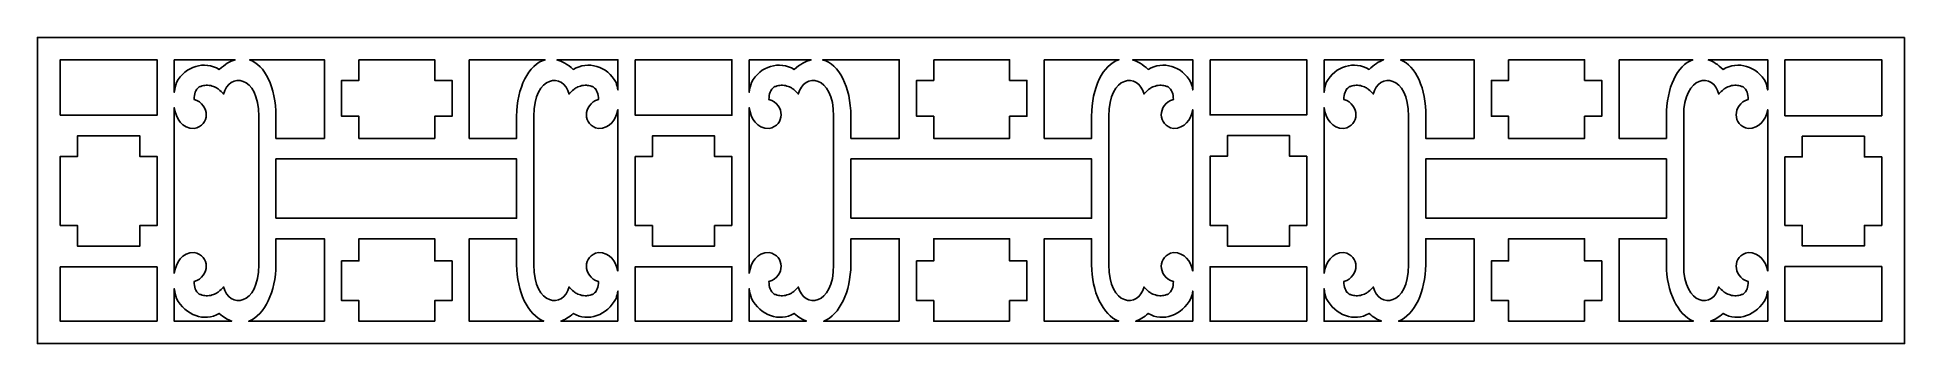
# Model space of a CAD drawing. Header units: centimetres. Extents: x -27 to -1.5, y -9 to -4.8.
import ezdxf

# ---------------------------------------------------------------- set-up
doc = ezdxf.new("R2010")
doc.units = ezdxf.units.CM
doc.header["$MEASUREMENT"] = 0
doc.layers.add('layer 1', color=7, linetype='Continuous')

msp = doc.modelspace()

# ---------------------------------------------------------------- linework, layer by layer
at = {"layer": 'layer 1', "color": 250}
for points, knots in [([(-1.49502, -4.81921), (-1.49502, -4.81921), (-1.49502, -9.00021), (-1.49502, -9.00021), (-1.49502, -9.00021), (-1.49502, -9.00021), (-26.99914, -9.00021), (-26.99914, -9.00021), (-26.99914, -9.00021), (-26.99914, -9.00021), (-26.99914, -4.81921), (-26.99914, -4.81921), (-26.99914, -4.81921), (-26.99914, -4.81921), (-1.49502, -4.81921), (-1.49502, -4.81921)], [0, 0, 0, 0, 0.2, 0.2, 0.2, 0.2, 0.4, 0.4, 0.4, 0.4, 0.6, 0.6, 0.6, 0.6, 1, 1, 1, 1]), ([(-26.68556, -5.88187), (-26.68556, -5.88187), (-25.36435, -5.88187), (-25.36435, -5.88187), (-25.36435, -5.88187), (-25.36435, -5.88187), (-25.36435, -5.12523), (-25.36435, -5.12523), (-25.36435, -5.12523), (-25.36435, -5.12523), (-26.68556, -5.12523), (-26.68556, -5.12523), (-26.68556, -5.12523), (-26.68556, -5.12523), (-26.68556, -5.88187), (-26.68556, -5.88187)], [0, 0, 0, 0, 0.2, 0.2, 0.2, 0.2, 0.4, 0.4, 0.4, 0.4, 0.6, 0.6, 0.6, 0.6, 1, 1, 1, 1]), ([(-25.12842, -5.12523), (-25.12842, -5.12523), (-25.12842, -5.56969), (-25.12842, -5.56969), (-25.12842, -5.56969), (-25.12212, -5.52276), (-25.11192, -5.47749), (-25.09857, -5.43659), (-25.09857, -5.43659), (-24.9748, -5.20607), (-24.71718, -5.13689), (-24.51382, -5.25701), (-24.51382, -5.25701), (-24.43989, -5.18892), (-24.36758, -5.14615), (-24.29866, -5.12523), (-24.29866, -5.12523), (-24.29866, -5.12523), (-25.12842, -5.12523), (-25.12842, -5.12523)], [0, 0, 0, 0, 0.16666667, 0.16666667, 0.16666667, 0.16666667, 0.33333333, 0.33333333, 0.33333333, 0.33333333, 0.5, 0.5, 0.5, 0.5, 0.66666667, 0.66666667, 0.66666667, 0.66666667, 1, 1, 1, 1]), ([(-25.12842, -8.04107), (-25.10536, -7.88617), (-25.02502, -7.75716), (-24.85772, -7.75688), (-24.85772, -7.75688), (-24.63985, -7.79244), (-24.63529, -8.08509), (-24.85856, -8.15363), (-24.85856, -8.15363), (-24.85621, -8.22468), (-24.83992, -8.28606), (-24.78737, -8.32387), (-24.78737, -8.32387), (-24.77354, -8.32951), (-24.76007, -8.33416), (-24.74583, -8.33821), (-24.74583, -8.33821), (-24.72147, -8.3437), (-24.69886, -8.34618), (-24.67402, -8.34607), (-24.67402, -8.34607), (-24.65933, -8.34517), (-24.64532, -8.3435), (-24.63076, -8.34091), (-24.63076, -8.34091), (-24.60593, -8.33501), (-24.58394, -8.32701), (-24.56054, -8.31541), (-24.56054, -8.31541), (-24.54652, -8.30746), (-24.53352, -8.29907), (-24.52025, -8.28948), (-24.52025, -8.28948), (-24.49868, -8.27208), (-24.48055, -8.25417), (-24.46233, -8.23201), (-24.46233, -8.23201), (-24.46065, -8.22976), (-24.459, -8.22751), (-24.45738, -8.22526), (-24.45738, -8.22526), (-24.38493, -8.52195), (-23.97301, -8.49472), (-23.976, -7.92419), (-23.976, -7.92419), (-23.976, -6.60136), (-23.976, -7.21805), (-23.976, -5.89523), (-23.976, -5.89523), (-23.97301, -5.32471), (-24.38493, -5.29748), (-24.45738, -5.59417), (-24.45738, -5.59417), (-24.459, -5.59191), (-24.46065, -5.58966), (-24.46233, -5.58741), (-24.46233, -5.58741), (-24.48055, -5.56526), (-24.49868, -5.54734), (-24.52025, -5.52994), (-24.52025, -5.52994), (-24.53352, -5.52035), (-24.54652, -5.51197), (-24.56054, -5.50402), (-24.56054, -5.50402), (-24.58394, -5.49242), (-24.60593, -5.48441), (-24.63076, -5.47852), (-24.63076, -5.47852), (-24.64532, -5.47593), (-24.65933, -5.47425), (-24.67402, -5.47335), (-24.67402, -5.47335), (-24.69886, -5.47324), (-24.72147, -5.47572), (-24.74583, -5.48121), (-24.74583, -5.48121), (-24.76007, -5.48526), (-24.77354, -5.48991), (-24.78737, -5.49555), (-24.78737, -5.49555), (-24.83992, -5.53336), (-24.85621, -5.59475), (-24.85856, -5.66579), (-24.85856, -5.66579), (-24.63529, -5.73433), (-24.63985, -6.02699), (-24.85772, -6.06254), (-24.85772, -6.06254), (-25.02502, -6.06226), (-25.10535, -5.93326), (-25.12842, -5.77835), (-25.12842, -5.77835), (-25.12842, -5.77835), (-25.12842, -8.04107), (-25.12842, -8.04107)], [0, 0, 0, 0, 0.04, 0.04, 0.04, 0.04, 0.08, 0.08, 0.08, 0.08, 0.12, 0.12, 0.12, 0.12, 0.16, 0.16, 0.16, 0.16, 0.2, 0.2, 0.2, 0.2, 0.24, 0.24, 0.24, 0.24, 0.28, 0.28, 0.28, 0.28, 0.32, 0.32, 0.32, 0.32, 0.36, 0.36, 0.36, 0.36, 0.4, 0.4, 0.4, 0.4, 0.44, 0.44, 0.44, 0.44, 0.48, 0.48, 0.48, 0.48, 0.52, 0.52, 0.52, 0.52, 0.56, 0.56, 0.56, 0.56, 0.6, 0.6, 0.6, 0.6, 0.64, 0.64, 0.64, 0.64, 0.68, 0.68, 0.68, 0.68, 0.72, 0.72, 0.72, 0.72, 0.76, 0.76, 0.76, 0.76, 0.8, 0.8, 0.8, 0.8, 0.84, 0.84, 0.84, 0.84, 0.88, 0.88, 0.88, 0.88, 0.92, 0.92, 0.92, 0.92, 1, 1, 1, 1]), ([(-24.1034, -5.12523), (-23.89023, -5.19553), (-23.74243, -5.50005), (-23.74007, -5.89523), (-23.74007, -5.89523), (-23.74007, -6.1708), (-23.74007, -5.92218), (-23.74007, -6.19775), (-23.74007, -6.19775), (-23.74007, -6.19775), (-23.0793, -6.19775), (-23.0793, -6.19775), (-23.0793, -6.19775), (-23.0793, -6.19775), (-23.0793, -5.12523), (-23.0793, -5.12523), (-23.0793, -5.12523), (-23.0793, -5.12523), (-24.1034, -5.12523), (-24.1034, -5.12523)], [0, 0, 0, 0, 0.16666667, 0.16666667, 0.16666667, 0.16666667, 0.33333333, 0.33333333, 0.33333333, 0.33333333, 0.5, 0.5, 0.5, 0.5, 0.66666667, 0.66666667, 0.66666667, 0.66666667, 1, 1, 1, 1]), ([(-22.60744, -5.12523), (-22.60744, -5.12523), (-22.60744, -5.40664), (-22.60744, -5.40664), (-22.60744, -5.40664), (-22.60744, -5.40664), (-22.84337, -5.40664), (-22.84337, -5.40664), (-22.84337, -5.40664), (-22.84337, -5.40664), (-22.84337, -5.8955), (-22.84337, -5.8955), (-22.84337, -5.8955), (-22.84337, -5.8955), (-22.60744, -5.8955), (-22.60744, -5.8955), (-22.60744, -5.8955), (-22.60744, -5.8955), (-22.60744, -6.19775), (-22.60744, -6.19775), (-22.60744, -6.19775), (-22.60744, -6.19775), (-21.57102, -6.19775), (-21.57102, -6.19775), (-21.57102, -6.19775), (-21.57102, -6.19775), (-21.57102, -5.8955), (-21.57102, -5.8955), (-21.57102, -5.8955), (-21.57102, -5.8955), (-21.33509, -5.8955), (-21.33509, -5.8955), (-21.33509, -5.8955), (-21.33509, -5.8955), (-21.33509, -5.40664), (-21.33509, -5.40664), (-21.33509, -5.40664), (-21.33509, -5.40664), (-21.57102, -5.40664), (-21.57102, -5.40664), (-21.57102, -5.40664), (-21.57102, -5.40664), (-21.57102, -5.12523), (-21.57102, -5.12523), (-21.57102, -5.12523), (-21.57102, -5.12523), (-22.60744, -5.12523), (-22.60744, -5.12523)], [0, 0, 0, 0, 0.07692308, 0.07692308, 0.07692308, 0.07692308, 0.15384615, 0.15384615, 0.15384615, 0.15384615, 0.23076923, 0.23076923, 0.23076923, 0.23076923, 0.30769231, 0.30769231, 0.30769231, 0.30769231, 0.38461538, 0.38461538, 0.38461538, 0.38461538, 0.46153846, 0.46153846, 0.46153846, 0.46153846, 0.53846154, 0.53846154, 0.53846154, 0.53846154, 0.61538462, 0.61538462, 0.61538462, 0.61538462, 0.69230769, 0.69230769, 0.69230769, 0.69230769, 0.76923077, 0.76923077, 0.76923077, 0.76923077, 0.84615385, 0.84615385, 0.84615385, 0.84615385, 1, 1, 1, 1]), ([(-21.09916, -5.12523), (-21.09916, -5.12523), (-21.09916, -6.19775), (-21.09916, -6.19775), (-21.09916, -6.19775), (-21.09916, -6.19775), (-20.45287, -6.19775), (-20.45287, -6.19775), (-20.45287, -6.19775), (-20.45287, -5.92218), (-20.45287, -6.1708), (-20.45287, -5.89523), (-20.45287, -5.89523), (-20.45041, -5.50745), (-20.29123, -5.18567), (-20.06344, -5.12523), (-20.06344, -5.12523), (-20.06344, -5.12523), (-21.09916, -5.12523), (-21.09916, -5.12523)], [0, 0, 0, 0, 0.16666667, 0.16666667, 0.16666667, 0.16666667, 0.33333333, 0.33333333, 0.33333333, 0.33333333, 0.5, 0.5, 0.5, 0.5, 0.66666667, 0.66666667, 0.66666667, 0.66666667, 1, 1, 1, 1]), ([(-19.06958, -8.01219), (-19.06958, -8.01219), (-19.06958, -5.80724), (-19.06958, -5.80724), (-19.06958, -5.80724), (-19.09806, -5.94897), (-19.17844, -6.06228), (-19.33522, -6.06254), (-19.33522, -6.06254), (-19.55309, -6.02699), (-19.55765, -5.73433), (-19.33438, -5.66579), (-19.33438, -5.66579), (-19.33673, -5.59475), (-19.35302, -5.53336), (-19.40557, -5.49555), (-19.40557, -5.49555), (-19.4194, -5.48991), (-19.43287, -5.48526), (-19.44711, -5.48121), (-19.44711, -5.48121), (-19.47147, -5.47572), (-19.49408, -5.47324), (-19.51892, -5.47335), (-19.51892, -5.47335), (-19.53361, -5.47425), (-19.54761, -5.47593), (-19.56218, -5.47852), (-19.56218, -5.47852), (-19.587, -5.48441), (-19.609, -5.49242), (-19.6324, -5.50402), (-19.6324, -5.50402), (-19.64641, -5.51197), (-19.65942, -5.52035), (-19.67269, -5.52994), (-19.67269, -5.52994), (-19.69426, -5.54734), (-19.71239, -5.56526), (-19.73061, -5.58741), (-19.73061, -5.58741), (-19.73229, -5.58966), (-19.73394, -5.59191), (-19.73556, -5.59417), (-19.73556, -5.59417), (-19.80801, -5.29748), (-20.21993, -5.32471), (-20.21694, -5.89523), (-20.21694, -5.89523), (-20.21694, -7.21805), (-20.21694, -6.60136), (-20.21694, -7.92419), (-20.21694, -7.92419), (-20.21993, -8.49472), (-19.80801, -8.52195), (-19.73556, -8.22526), (-19.73556, -8.22526), (-19.73394, -8.22751), (-19.73229, -8.22976), (-19.73061, -8.23201), (-19.73061, -8.23201), (-19.71239, -8.25417), (-19.69426, -8.27208), (-19.67269, -8.28948), (-19.67269, -8.28948), (-19.65942, -8.29907), (-19.64641, -8.30746), (-19.6324, -8.31541), (-19.6324, -8.31541), (-19.609, -8.32701), (-19.587, -8.33501), (-19.56218, -8.34091), (-19.56218, -8.34091), (-19.54761, -8.3435), (-19.53361, -8.34517), (-19.51892, -8.34607), (-19.51892, -8.34607), (-19.49408, -8.34618), (-19.47147, -8.3437), (-19.44711, -8.33821), (-19.44711, -8.33821), (-19.43287, -8.33416), (-19.4194, -8.32951), (-19.40557, -8.32387), (-19.40557, -8.32387), (-19.35302, -8.28606), (-19.33673, -8.22468), (-19.33438, -8.15363), (-19.33438, -8.15363), (-19.55765, -8.08509), (-19.55309, -7.79244), (-19.33522, -7.75688), (-19.33522, -7.75688), (-19.17844, -7.75714), (-19.09805, -7.87046), (-19.06958, -8.01219)], [0, 0, 0, 0, 0.04, 0.04, 0.04, 0.04, 0.08, 0.08, 0.08, 0.08, 0.12, 0.12, 0.12, 0.12, 0.16, 0.16, 0.16, 0.16, 0.2, 0.2, 0.2, 0.2, 0.24, 0.24, 0.24, 0.24, 0.28, 0.28, 0.28, 0.28, 0.32, 0.32, 0.32, 0.32, 0.36, 0.36, 0.36, 0.36, 0.4, 0.4, 0.4, 0.4, 0.44, 0.44, 0.44, 0.44, 0.48, 0.48, 0.48, 0.48, 0.52, 0.52, 0.52, 0.52, 0.56, 0.56, 0.56, 0.56, 0.6, 0.6, 0.6, 0.6, 0.64, 0.64, 0.64, 0.64, 0.68, 0.68, 0.68, 0.68, 0.72, 0.72, 0.72, 0.72, 0.76, 0.76, 0.76, 0.76, 0.8, 0.8, 0.8, 0.8, 0.84, 0.84, 0.84, 0.84, 0.88, 0.88, 0.88, 0.88, 0.92, 0.92, 0.92, 0.92, 1, 1, 1, 1]), ([(-19.90441, -5.12523), (-19.83261, -5.14327), (-19.75684, -5.18573), (-19.67912, -5.25701), (-19.67912, -5.25701), (-19.47576, -5.13689), (-19.21814, -5.20607), (-19.09437, -5.43659), (-19.09437, -5.43659), (-19.08414, -5.46794), (-19.07577, -5.50187), (-19.06958, -5.53713), (-19.06958, -5.53713), (-19.06958, -5.53713), (-19.06958, -5.12523), (-19.06958, -5.12523), (-19.06958, -5.12523), (-19.06958, -5.12523), (-19.90441, -5.12523), (-19.90441, -5.12523)], [0, 0, 0, 0, 0.16666667, 0.16666667, 0.16666667, 0.16666667, 0.33333333, 0.33333333, 0.33333333, 0.33333333, 0.5, 0.5, 0.5, 0.5, 0.66666667, 0.66666667, 0.66666667, 0.66666667, 1, 1, 1, 1]), ([(-18.83365, -5.12523), (-18.83365, -5.12523), (-18.83365, -5.88306), (-18.83365, -5.88306), (-18.83365, -5.88306), (-18.83365, -5.88306), (-17.51243, -5.88306), (-17.51243, -5.88306), (-17.51243, -5.88306), (-17.51243, -5.88306), (-17.51243, -5.12523), (-17.51243, -5.12523), (-17.51243, -5.12523), (-17.51243, -5.12523), (-18.83365, -5.12523), (-18.83365, -5.12523)], [0, 0, 0, 0, 0.2, 0.2, 0.2, 0.2, 0.4, 0.4, 0.4, 0.4, 0.6, 0.6, 0.6, 0.6, 1, 1, 1, 1]), ([(-17.2765, -5.12523), (-17.2765, -5.12523), (-17.2765, -5.56969), (-17.2765, -5.56969), (-17.2765, -5.56969), (-17.27021, -5.52276), (-17.26, -5.47749), (-17.24665, -5.43659), (-17.24665, -5.43659), (-17.12288, -5.20607), (-16.86526, -5.13689), (-16.6619, -5.25701), (-16.6619, -5.25701), (-16.58255, -5.18563), (-16.50506, -5.14313), (-16.43163, -5.12523), (-16.43163, -5.12523), (-16.43163, -5.12523), (-17.2765, -5.12523), (-17.2765, -5.12523)], [0, 0, 0, 0, 0.16666667, 0.16666667, 0.16666667, 0.16666667, 0.33333333, 0.33333333, 0.33333333, 0.33333333, 0.5, 0.5, 0.5, 0.5, 0.66666667, 0.66666667, 0.66666667, 0.66666667, 1, 1, 1, 1]), ([(-17.2765, -8.04107), (-17.25344, -7.88617), (-17.17311, -7.75716), (-17.0058, -7.75688), (-17.0058, -7.75688), (-16.78793, -7.79244), (-16.78337, -8.08509), (-17.00664, -8.15363), (-17.00664, -8.15363), (-17.00429, -8.22468), (-16.98801, -8.28606), (-16.93545, -8.32387), (-16.93545, -8.32387), (-16.92162, -8.32951), (-16.90815, -8.33416), (-16.89391, -8.33821), (-16.89391, -8.33821), (-16.86955, -8.3437), (-16.84695, -8.34618), (-16.82211, -8.34607), (-16.82211, -8.34607), (-16.80741, -8.34517), (-16.79341, -8.3435), (-16.77885, -8.34091), (-16.77885, -8.34091), (-16.75402, -8.33501), (-16.73203, -8.32701), (-16.70863, -8.31541), (-16.70863, -8.31541), (-16.69461, -8.30746), (-16.6816, -8.29907), (-16.66833, -8.28948), (-16.66833, -8.28948), (-16.64676, -8.27208), (-16.62863, -8.25417), (-16.61041, -8.23201), (-16.61041, -8.23201), (-16.60873, -8.22976), (-16.60708, -8.22751), (-16.60546, -8.22526), (-16.60546, -8.22526), (-16.53301, -8.52195), (-16.1211, -8.49472), (-16.12408, -7.92419), (-16.12408, -7.92419), (-16.12408, -6.60136), (-16.12408, -7.21805), (-16.12408, -5.89523), (-16.12408, -5.89523), (-16.1211, -5.32471), (-16.53301, -5.29748), (-16.60546, -5.59417), (-16.60546, -5.59417), (-16.60708, -5.59191), (-16.60873, -5.58966), (-16.61041, -5.58741), (-16.61041, -5.58741), (-16.62863, -5.56526), (-16.64676, -5.54734), (-16.66833, -5.52994), (-16.66833, -5.52994), (-16.6816, -5.52035), (-16.69461, -5.51197), (-16.70863, -5.50402), (-16.70863, -5.50402), (-16.73203, -5.49242), (-16.75402, -5.48441), (-16.77885, -5.47852), (-16.77885, -5.47852), (-16.79341, -5.47593), (-16.80741, -5.47425), (-16.82211, -5.47335), (-16.82211, -5.47335), (-16.84695, -5.47324), (-16.86955, -5.47572), (-16.89391, -5.48121), (-16.89391, -5.48121), (-16.90815, -5.48526), (-16.92162, -5.48991), (-16.93545, -5.49555), (-16.93545, -5.49555), (-16.98801, -5.53336), (-17.00429, -5.59475), (-17.00664, -5.66579), (-17.00664, -5.66579), (-16.78337, -5.73433), (-16.78793, -6.02699), (-17.0058, -6.06254), (-17.0058, -6.06254), (-17.17311, -6.06226), (-17.25344, -5.93326), (-17.2765, -5.77835), (-17.2765, -5.77835), (-17.2765, -5.77835), (-17.2765, -8.04107), (-17.2765, -8.04107)], [0, 0, 0, 0, 0.04, 0.04, 0.04, 0.04, 0.08, 0.08, 0.08, 0.08, 0.12, 0.12, 0.12, 0.12, 0.16, 0.16, 0.16, 0.16, 0.2, 0.2, 0.2, 0.2, 0.24, 0.24, 0.24, 0.24, 0.28, 0.28, 0.28, 0.28, 0.32, 0.32, 0.32, 0.32, 0.36, 0.36, 0.36, 0.36, 0.4, 0.4, 0.4, 0.4, 0.44, 0.44, 0.44, 0.44, 0.48, 0.48, 0.48, 0.48, 0.52, 0.52, 0.52, 0.52, 0.56, 0.56, 0.56, 0.56, 0.6, 0.6, 0.6, 0.6, 0.64, 0.64, 0.64, 0.64, 0.68, 0.68, 0.68, 0.68, 0.72, 0.72, 0.72, 0.72, 0.76, 0.76, 0.76, 0.76, 0.8, 0.8, 0.8, 0.8, 0.84, 0.84, 0.84, 0.84, 0.88, 0.88, 0.88, 0.88, 0.92, 0.92, 0.92, 0.92, 1, 1, 1, 1]), ([(-16.27319, -5.12523), (-16.04841, -5.18365), (-15.89059, -5.49353), (-15.88815, -5.89523), (-15.88815, -5.89523), (-15.88815, -6.1708), (-15.88815, -5.92218), (-15.88815, -6.19775), (-15.88815, -6.19775), (-15.88815, -6.19775), (-15.22738, -6.19775), (-15.22738, -6.19775), (-15.22738, -6.19775), (-15.22738, -6.19775), (-15.22738, -5.12523), (-15.22738, -5.12523), (-15.22738, -5.12523), (-15.22738, -5.12523), (-16.27319, -5.12523), (-16.27319, -5.12523)], [0, 0, 0, 0, 0.16666667, 0.16666667, 0.16666667, 0.16666667, 0.33333333, 0.33333333, 0.33333333, 0.33333333, 0.5, 0.5, 0.5, 0.5, 0.66666667, 0.66666667, 0.66666667, 0.66666667, 1, 1, 1, 1]), ([(-14.75552, -5.12523), (-14.75552, -5.12523), (-14.75552, -5.40664), (-14.75552, -5.40664), (-14.75552, -5.40664), (-14.75552, -5.40664), (-14.99145, -5.40664), (-14.99145, -5.40664), (-14.99145, -5.40664), (-14.99145, -5.40664), (-14.99145, -5.8955), (-14.99145, -5.8955), (-14.99145, -5.8955), (-14.99145, -5.8955), (-14.75552, -5.8955), (-14.75552, -5.8955), (-14.75552, -5.8955), (-14.75552, -5.8955), (-14.75552, -6.19775), (-14.75552, -6.19775), (-14.75552, -6.19775), (-14.75552, -6.19775), (-13.7191, -6.19775), (-13.7191, -6.19775), (-13.7191, -6.19775), (-13.7191, -6.19775), (-13.7191, -5.8955), (-13.7191, -5.8955), (-13.7191, -5.8955), (-13.7191, -5.8955), (-13.48317, -5.8955), (-13.48317, -5.8955), (-13.48317, -5.8955), (-13.48317, -5.8955), (-13.48317, -5.40664), (-13.48317, -5.40664), (-13.48317, -5.40664), (-13.48317, -5.40664), (-13.7191, -5.40664), (-13.7191, -5.40664), (-13.7191, -5.40664), (-13.7191, -5.40664), (-13.7191, -5.12523), (-13.7191, -5.12523), (-13.7191, -5.12523), (-13.7191, -5.12523), (-14.75552, -5.12523), (-14.75552, -5.12523)], [0, 0, 0, 0, 0.07692308, 0.07692308, 0.07692308, 0.07692308, 0.15384615, 0.15384615, 0.15384615, 0.15384615, 0.23076923, 0.23076923, 0.23076923, 0.23076923, 0.30769231, 0.30769231, 0.30769231, 0.30769231, 0.38461538, 0.38461538, 0.38461538, 0.38461538, 0.46153846, 0.46153846, 0.46153846, 0.46153846, 0.53846154, 0.53846154, 0.53846154, 0.53846154, 0.61538462, 0.61538462, 0.61538462, 0.61538462, 0.69230769, 0.69230769, 0.69230769, 0.69230769, 0.76923077, 0.76923077, 0.76923077, 0.76923077, 0.84615385, 0.84615385, 0.84615385, 0.84615385, 1, 1, 1, 1]), ([(-13.24724, -5.12523), (-13.24724, -5.12523), (-13.24724, -6.19775), (-13.24724, -6.19775), (-13.24724, -6.19775), (-13.24724, -6.19775), (-12.60095, -6.19775), (-12.60095, -6.19775), (-12.60095, -6.19775), (-12.60095, -5.92218), (-12.60095, -6.1708), (-12.60095, -5.89523), (-12.60095, -5.89523), (-12.59856, -5.50585), (-12.44542, -5.19373), (-12.22737, -5.12523), (-12.22737, -5.12523), (-12.22737, -5.12523), (-13.24724, -5.12523), (-13.24724, -5.12523)], [0, 0, 0, 0, 0.16666667, 0.16666667, 0.16666667, 0.16666667, 0.33333333, 0.33333333, 0.33333333, 0.33333333, 0.5, 0.5, 0.5, 0.5, 0.66666667, 0.66666667, 0.66666667, 0.66666667, 1, 1, 1, 1]), ([(-11.21766, -8.01219), (-11.21766, -8.01219), (-11.21766, -5.80724), (-11.21766, -5.80724), (-11.21766, -5.80724), (-11.24614, -5.94897), (-11.32652, -6.06228), (-11.4833, -6.06254), (-11.4833, -6.06254), (-11.70117, -6.02699), (-11.70573, -5.73433), (-11.48246, -5.66579), (-11.48246, -5.66579), (-11.48481, -5.59475), (-11.5011, -5.53336), (-11.55365, -5.49555), (-11.55365, -5.49555), (-11.56749, -5.48991), (-11.58095, -5.48526), (-11.59519, -5.48121), (-11.59519, -5.48121), (-11.61955, -5.47572), (-11.64216, -5.47324), (-11.667, -5.47335), (-11.667, -5.47335), (-11.68169, -5.47425), (-11.6957, -5.47593), (-11.71026, -5.47852), (-11.71026, -5.47852), (-11.73509, -5.48441), (-11.75708, -5.49242), (-11.78048, -5.50402), (-11.78048, -5.50402), (-11.7945, -5.51197), (-11.8075, -5.52035), (-11.82078, -5.52994), (-11.82078, -5.52994), (-11.84234, -5.54734), (-11.86047, -5.56526), (-11.8787, -5.58741), (-11.8787, -5.58741), (-11.88037, -5.58966), (-11.88202, -5.59191), (-11.88364, -5.59417), (-11.88364, -5.59417), (-11.9561, -5.29748), (-12.36801, -5.32471), (-12.36502, -5.89523), (-12.36502, -5.89523), (-12.36502, -7.21805), (-12.36502, -6.60136), (-12.36502, -7.92419), (-12.36502, -7.92419), (-12.36801, -8.49472), (-11.9561, -8.52195), (-11.88364, -8.22526), (-11.88364, -8.22526), (-11.88202, -8.22751), (-11.88037, -8.22976), (-11.8787, -8.23201), (-11.8787, -8.23201), (-11.86047, -8.25417), (-11.84234, -8.27208), (-11.82078, -8.28948), (-11.82078, -8.28948), (-11.8075, -8.29907), (-11.7945, -8.30746), (-11.78048, -8.31541), (-11.78048, -8.31541), (-11.75708, -8.32701), (-11.73509, -8.33501), (-11.71026, -8.34091), (-11.71026, -8.34091), (-11.6957, -8.3435), (-11.68169, -8.34517), (-11.667, -8.34607), (-11.667, -8.34607), (-11.64216, -8.34618), (-11.61955, -8.3437), (-11.59519, -8.33821), (-11.59519, -8.33821), (-11.58095, -8.33416), (-11.56749, -8.32951), (-11.55365, -8.32387), (-11.55365, -8.32387), (-11.5011, -8.28606), (-11.48481, -8.22468), (-11.48246, -8.15363), (-11.48246, -8.15363), (-11.70573, -8.08509), (-11.70117, -7.79244), (-11.4833, -7.75688), (-11.4833, -7.75688), (-11.32652, -7.75714), (-11.24613, -7.87046), (-11.21766, -8.01219)], [0, 0, 0, 0, 0.04, 0.04, 0.04, 0.04, 0.08, 0.08, 0.08, 0.08, 0.12, 0.12, 0.12, 0.12, 0.16, 0.16, 0.16, 0.16, 0.2, 0.2, 0.2, 0.2, 0.24, 0.24, 0.24, 0.24, 0.28, 0.28, 0.28, 0.28, 0.32, 0.32, 0.32, 0.32, 0.36, 0.36, 0.36, 0.36, 0.4, 0.4, 0.4, 0.4, 0.44, 0.44, 0.44, 0.44, 0.48, 0.48, 0.48, 0.48, 0.52, 0.52, 0.52, 0.52, 0.56, 0.56, 0.56, 0.56, 0.6, 0.6, 0.6, 0.6, 0.64, 0.64, 0.64, 0.64, 0.68, 0.68, 0.68, 0.68, 0.72, 0.72, 0.72, 0.72, 0.76, 0.76, 0.76, 0.76, 0.8, 0.8, 0.8, 0.8, 0.84, 0.84, 0.84, 0.84, 0.88, 0.88, 0.88, 0.88, 0.92, 0.92, 0.92, 0.92, 1, 1, 1, 1]), ([(-12.04199, -5.12523), (-11.97307, -5.14544), (-11.90085, -5.1881), (-11.8272, -5.25701), (-11.8272, -5.25701), (-11.62384, -5.13689), (-11.36622, -5.20607), (-11.24245, -5.43659), (-11.24245, -5.43659), (-11.23222, -5.46794), (-11.22385, -5.50187), (-11.21766, -5.53713), (-11.21766, -5.53713), (-11.21766, -5.53713), (-11.21766, -5.12523), (-11.21766, -5.12523), (-11.21766, -5.12523), (-11.21766, -5.12523), (-12.04199, -5.12523), (-12.04199, -5.12523)], [0, 0, 0, 0, 0.16666667, 0.16666667, 0.16666667, 0.16666667, 0.33333333, 0.33333333, 0.33333333, 0.33333333, 0.5, 0.5, 0.5, 0.5, 0.66666667, 0.66666667, 0.66666667, 0.66666667, 1, 1, 1, 1]), ([(-10.98173, -5.12523), (-10.98173, -5.12523), (-10.98173, -5.87839), (-10.98173, -5.87839), (-10.98173, -5.87839), (-10.98173, -5.87839), (-9.66051, -5.87839), (-9.66051, -5.87839), (-9.66051, -5.87839), (-9.66051, -5.87839), (-9.66051, -5.12523), (-9.66051, -5.12523), (-9.66051, -5.12523), (-9.66051, -5.12523), (-10.98173, -5.12523), (-10.98173, -5.12523)], [0, 0, 0, 0, 0.2, 0.2, 0.2, 0.2, 0.4, 0.4, 0.4, 0.4, 0.6, 0.6, 0.6, 0.6, 1, 1, 1, 1]), ([(-9.42458, -5.12523), (-9.42458, -5.12523), (-9.42458, -5.56969), (-9.42458, -5.56969), (-9.42458, -5.56969), (-9.41829, -5.52276), (-9.40808, -5.47749), (-9.39473, -5.43659), (-9.39473, -5.43659), (-9.27097, -5.20607), (-9.01334, -5.13689), (-8.80998, -5.25701), (-8.80998, -5.25701), (-8.74262, -5.19159), (-8.67616, -5.14872), (-8.61217, -5.12523), (-8.61217, -5.12523), (-8.61217, -5.12523), (-9.42458, -5.12523), (-9.42458, -5.12523)], [0, 0, 0, 0, 0.16666667, 0.16666667, 0.16666667, 0.16666667, 0.33333333, 0.33333333, 0.33333333, 0.33333333, 0.5, 0.5, 0.5, 0.5, 0.66666667, 0.66666667, 0.66666667, 0.66666667, 1, 1, 1, 1]), ([(-9.42458, -8.04107), (-9.40152, -7.88617), (-9.32119, -7.75716), (-9.15388, -7.75688), (-9.15388, -7.75688), (-8.93601, -7.79244), (-8.93145, -8.08509), (-9.15473, -8.15363), (-9.15473, -8.15363), (-9.15238, -8.22468), (-9.13609, -8.28606), (-9.08353, -8.32387), (-9.08353, -8.32387), (-9.0697, -8.32951), (-9.05623, -8.33416), (-9.042, -8.33821), (-9.042, -8.33821), (-9.01763, -8.3437), (-8.99503, -8.34618), (-8.97019, -8.34607), (-8.97019, -8.34607), (-8.95549, -8.34517), (-8.94149, -8.3435), (-8.92693, -8.34091), (-8.92693, -8.34091), (-8.9021, -8.33501), (-8.88011, -8.32701), (-8.85671, -8.31541), (-8.85671, -8.31541), (-8.84269, -8.30746), (-8.82969, -8.29907), (-8.81641, -8.28948), (-8.81641, -8.28948), (-8.79484, -8.27208), (-8.77671, -8.25417), (-8.75849, -8.23201), (-8.75849, -8.23201), (-8.75681, -8.22976), (-8.75517, -8.22751), (-8.75354, -8.22526), (-8.75354, -8.22526), (-8.68109, -8.52195), (-8.26918, -8.49472), (-8.27217, -7.92419), (-8.27217, -7.92419), (-8.27217, -6.60136), (-8.27217, -7.21805), (-8.27217, -5.89523), (-8.27217, -5.89523), (-8.26918, -5.32471), (-8.68109, -5.29748), (-8.75354, -5.59417), (-8.75354, -5.59417), (-8.75517, -5.59191), (-8.75681, -5.58966), (-8.75849, -5.58741), (-8.75849, -5.58741), (-8.77671, -5.56526), (-8.79484, -5.54734), (-8.81641, -5.52994), (-8.81641, -5.52994), (-8.82969, -5.52035), (-8.84269, -5.51197), (-8.85671, -5.50402), (-8.85671, -5.50402), (-8.88011, -5.49242), (-8.9021, -5.48441), (-8.92693, -5.47852), (-8.92693, -5.47852), (-8.94149, -5.47593), (-8.95549, -5.47425), (-8.97019, -5.47335), (-8.97019, -5.47335), (-8.99503, -5.47324), (-9.01763, -5.47572), (-9.042, -5.48121), (-9.042, -5.48121), (-9.05623, -5.48526), (-9.0697, -5.48991), (-9.08353, -5.49555), (-9.08353, -5.49555), (-9.13609, -5.53336), (-9.15238, -5.59475), (-9.15473, -5.66579), (-9.15473, -5.66579), (-8.93145, -5.73433), (-8.93601, -6.02699), (-9.15388, -6.06254), (-9.15388, -6.06254), (-9.32119, -6.06226), (-9.40152, -5.93326), (-9.42458, -5.77835), (-9.42458, -5.77835), (-9.42458, -5.77835), (-9.42458, -8.04107), (-9.42458, -8.04107)], [0, 0, 0, 0, 0.04, 0.04, 0.04, 0.04, 0.08, 0.08, 0.08, 0.08, 0.12, 0.12, 0.12, 0.12, 0.16, 0.16, 0.16, 0.16, 0.2, 0.2, 0.2, 0.2, 0.24, 0.24, 0.24, 0.24, 0.28, 0.28, 0.28, 0.28, 0.32, 0.32, 0.32, 0.32, 0.36, 0.36, 0.36, 0.36, 0.4, 0.4, 0.4, 0.4, 0.44, 0.44, 0.44, 0.44, 0.48, 0.48, 0.48, 0.48, 0.52, 0.52, 0.52, 0.52, 0.56, 0.56, 0.56, 0.56, 0.6, 0.6, 0.6, 0.6, 0.64, 0.64, 0.64, 0.64, 0.68, 0.68, 0.68, 0.68, 0.72, 0.72, 0.72, 0.72, 0.76, 0.76, 0.76, 0.76, 0.8, 0.8, 0.8, 0.8, 0.84, 0.84, 0.84, 0.84, 0.88, 0.88, 0.88, 0.88, 0.92, 0.92, 0.92, 0.92, 1, 1, 1, 1]), ([(-8.38068, -5.12523), (-8.17211, -5.20835), (-8.0285, -5.51814), (-8.03623, -5.89523), (-8.03623, -5.89523), (-8.03623, -6.1708), (-8.03623, -5.92218), (-8.03623, -6.19775), (-8.03623, -6.19775), (-8.03623, -6.19775), (-7.37547, -6.19775), (-7.37547, -6.19775), (-7.37547, -6.19775), (-7.37547, -6.19775), (-7.37547, -5.12523), (-7.37547, -5.12523), (-7.37547, -5.12523), (-7.37547, -5.12523), (-8.38068, -5.12523), (-8.38068, -5.12523)], [0, 0, 0, 0, 0.16666667, 0.16666667, 0.16666667, 0.16666667, 0.33333333, 0.33333333, 0.33333333, 0.33333333, 0.5, 0.5, 0.5, 0.5, 0.66666667, 0.66666667, 0.66666667, 0.66666667, 1, 1, 1, 1]), ([(-6.9036, -5.12523), (-6.9036, -5.12523), (-6.9036, -5.40664), (-6.9036, -5.40664), (-6.9036, -5.40664), (-6.9036, -5.40664), (-7.13953, -5.40664), (-7.13953, -5.40664), (-7.13953, -5.40664), (-7.13953, -5.40664), (-7.13953, -5.8955), (-7.13953, -5.8955), (-7.13953, -5.8955), (-7.13953, -5.8955), (-6.9036, -5.8955), (-6.9036, -5.8955), (-6.9036, -5.8955), (-6.9036, -5.8955), (-6.9036, -6.19775), (-6.9036, -6.19775), (-6.9036, -6.19775), (-6.9036, -6.19775), (-5.86718, -6.19775), (-5.86718, -6.19775), (-5.86718, -6.19775), (-5.86718, -6.19775), (-5.86718, -5.8955), (-5.86718, -5.8955), (-5.86718, -5.8955), (-5.86718, -5.8955), (-5.63125, -5.8955), (-5.63125, -5.8955), (-5.63125, -5.8955), (-5.63125, -5.8955), (-5.63125, -5.40664), (-5.63125, -5.40664), (-5.63125, -5.40664), (-5.63125, -5.40664), (-5.86718, -5.40664), (-5.86718, -5.40664), (-5.86718, -5.40664), (-5.86718, -5.40664), (-5.86718, -5.12523), (-5.86718, -5.12523), (-5.86718, -5.12523), (-5.86718, -5.12523), (-6.9036, -5.12523), (-6.9036, -5.12523)], [0, 0, 0, 0, 0.07692308, 0.07692308, 0.07692308, 0.07692308, 0.15384615, 0.15384615, 0.15384615, 0.15384615, 0.23076923, 0.23076923, 0.23076923, 0.23076923, 0.30769231, 0.30769231, 0.30769231, 0.30769231, 0.38461538, 0.38461538, 0.38461538, 0.38461538, 0.46153846, 0.46153846, 0.46153846, 0.46153846, 0.53846154, 0.53846154, 0.53846154, 0.53846154, 0.61538462, 0.61538462, 0.61538462, 0.61538462, 0.69230769, 0.69230769, 0.69230769, 0.69230769, 0.76923077, 0.76923077, 0.76923077, 0.76923077, 0.84615385, 0.84615385, 0.84615385, 0.84615385, 1, 1, 1, 1]), ([(-5.39532, -5.12523), (-5.39532, -5.12523), (-5.39532, -6.19775), (-5.39532, -6.19775), (-5.39532, -6.19775), (-5.39532, -6.19775), (-4.74903, -6.19775), (-4.74903, -6.19775), (-4.74903, -6.19775), (-4.74903, -5.92218), (-4.74903, -6.1708), (-4.74903, -5.89523), (-4.74903, -5.89523), (-4.74972, -5.50574), (-4.5995, -5.20139), (-4.38951, -5.12523), (-4.38951, -5.12523), (-4.38951, -5.12523), (-5.39532, -5.12523), (-5.39532, -5.12523)], [0, 0, 0, 0, 0.16666667, 0.16666667, 0.16666667, 0.16666667, 0.33333333, 0.33333333, 0.33333333, 0.33333333, 0.5, 0.5, 0.5, 0.5, 0.66666667, 0.66666667, 0.66666667, 0.66666667, 1, 1, 1, 1]), ([(-3.36574, -8.01219), (-3.36574, -8.01219), (-3.36574, -5.80724), (-3.36574, -5.80724), (-3.36574, -5.80724), (-3.39422, -5.94897), (-3.4746, -6.06228), (-3.63138, -6.06254), (-3.63138, -6.06254), (-3.84926, -6.02699), (-3.85381, -5.73433), (-3.63054, -5.66579), (-3.63054, -5.66579), (-3.63289, -5.59475), (-3.64918, -5.53336), (-3.70173, -5.49555), (-3.70173, -5.49555), (-3.71557, -5.48991), (-3.72904, -5.48526), (-3.74327, -5.48121), (-3.74327, -5.48121), (-3.76763, -5.47572), (-3.79024, -5.47324), (-3.81508, -5.47335), (-3.81508, -5.47335), (-3.82977, -5.47425), (-3.84378, -5.47593), (-3.85834, -5.47852), (-3.85834, -5.47852), (-3.88317, -5.48441), (-3.90516, -5.49242), (-3.92856, -5.50402), (-3.92856, -5.50402), (-3.94258, -5.51197), (-3.95558, -5.52035), (-3.96886, -5.52994), (-3.96886, -5.52994), (-3.99043, -5.54734), (-4.00856, -5.56526), (-4.02678, -5.58741), (-4.02678, -5.58741), (-4.02845, -5.58966), (-4.0301, -5.59191), (-4.03172, -5.59417), (-4.03172, -5.59417), (-4.10418, -5.29748), (-4.51609, -5.32471), (-4.5131, -5.89523), (-4.5131, -5.89523), (-4.5131, -7.21805), (-4.5131, -6.60136), (-4.5131, -7.92419), (-4.5131, -7.92419), (-4.51609, -8.49472), (-4.10418, -8.52195), (-4.03172, -8.22526), (-4.03172, -8.22526), (-4.0301, -8.22751), (-4.02845, -8.22976), (-4.02678, -8.23201), (-4.02678, -8.23201), (-4.00856, -8.25417), (-3.99043, -8.27208), (-3.96886, -8.28948), (-3.96886, -8.28948), (-3.95558, -8.29907), (-3.94258, -8.30746), (-3.92856, -8.31541), (-3.92856, -8.31541), (-3.90516, -8.32701), (-3.88317, -8.33501), (-3.85834, -8.34091), (-3.85834, -8.34091), (-3.84378, -8.3435), (-3.82977, -8.34517), (-3.81508, -8.34607), (-3.81508, -8.34607), (-3.79024, -8.34618), (-3.76763, -8.3437), (-3.74327, -8.33821), (-3.74327, -8.33821), (-3.72904, -8.33416), (-3.71557, -8.32951), (-3.70173, -8.32387), (-3.70173, -8.32387), (-3.64918, -8.28606), (-3.63289, -8.22468), (-3.63054, -8.15363), (-3.63054, -8.15363), (-3.85381, -8.08509), (-3.84926, -7.79244), (-3.63138, -7.75688), (-3.63138, -7.75688), (-3.4746, -7.75714), (-3.39421, -7.87046), (-3.36574, -8.01219)], [0, 0, 0, 0, 0.04, 0.04, 0.04, 0.04, 0.08, 0.08, 0.08, 0.08, 0.12, 0.12, 0.12, 0.12, 0.16, 0.16, 0.16, 0.16, 0.2, 0.2, 0.2, 0.2, 0.24, 0.24, 0.24, 0.24, 0.28, 0.28, 0.28, 0.28, 0.32, 0.32, 0.32, 0.32, 0.36, 0.36, 0.36, 0.36, 0.4, 0.4, 0.4, 0.4, 0.44, 0.44, 0.44, 0.44, 0.48, 0.48, 0.48, 0.48, 0.52, 0.52, 0.52, 0.52, 0.56, 0.56, 0.56, 0.56, 0.6, 0.6, 0.6, 0.6, 0.64, 0.64, 0.64, 0.64, 0.68, 0.68, 0.68, 0.68, 0.72, 0.72, 0.72, 0.72, 0.76, 0.76, 0.76, 0.76, 0.8, 0.8, 0.8, 0.8, 0.84, 0.84, 0.84, 0.84, 0.88, 0.88, 0.88, 0.88, 0.92, 0.92, 0.92, 0.92, 1, 1, 1, 1]), ([(-4.17734, -5.12523), (-4.11173, -5.14748), (-4.04374, -5.19041), (-3.97528, -5.25701), (-3.97528, -5.25701), (-3.77193, -5.13689), (-3.5143, -5.20607), (-3.39053, -5.43659), (-3.39053, -5.43659), (-3.3803, -5.46794), (-3.37194, -5.50187), (-3.36574, -5.53713), (-3.36574, -5.53713), (-3.36574, -5.53713), (-3.36574, -5.12523), (-3.36574, -5.12523), (-3.36574, -5.12523), (-3.36574, -5.12523), (-4.17734, -5.12523), (-4.17734, -5.12523)], [0, 0, 0, 0, 0.16666667, 0.16666667, 0.16666667, 0.16666667, 0.33333333, 0.33333333, 0.33333333, 0.33333333, 0.5, 0.5, 0.5, 0.5, 0.66666667, 0.66666667, 0.66666667, 0.66666667, 1, 1, 1, 1]), ([(-3.12981, -5.12523), (-3.12981, -5.12523), (-3.12981, -5.8884), (-3.12981, -5.8884), (-3.12981, -5.8884), (-3.12981, -5.8884), (-1.8086, -5.8884), (-1.8086, -5.8884), (-1.8086, -5.8884), (-1.8086, -5.8884), (-1.8086, -5.12523), (-1.8086, -5.12523), (-1.8086, -5.12523), (-1.8086, -5.12523), (-3.12981, -5.12523), (-3.12981, -5.12523)], [0, 0, 0, 0, 0.2, 0.2, 0.2, 0.2, 0.4, 0.4, 0.4, 0.4, 0.6, 0.6, 0.6, 0.6, 1, 1, 1, 1]), ([(-25.09857, -5.43659), (-25.09868, -5.43679), (-25.0991, -5.43759), (-25.09965, -5.43862), (-25.09965, -5.43862), (-25.09965, -5.43862), (-25.09857, -5.43659), (-25.09857, -5.43659)], [0, 0, 0, 0, 0.33333333, 0.33333333, 0.33333333, 0.33333333, 1, 1, 1, 1]), ([(-19.09437, -5.43659), (-19.09426, -5.43679), (-19.09384, -5.43759), (-19.09329, -5.43862), (-19.09329, -5.43862), (-19.09329, -5.43862), (-19.09437, -5.43659), (-19.09437, -5.43659)], [0, 0, 0, 0, 0.33333333, 0.33333333, 0.33333333, 0.33333333, 1, 1, 1, 1]), ([(-17.24665, -5.43659), (-17.24676, -5.43679), (-17.24718, -5.43759), (-17.24774, -5.43862), (-17.24774, -5.43862), (-17.24774, -5.43862), (-17.24665, -5.43659), (-17.24665, -5.43659)], [0, 0, 0, 0, 0.33333333, 0.33333333, 0.33333333, 0.33333333, 1, 1, 1, 1]), ([(-11.24245, -5.43659), (-11.24234, -5.43679), (-11.24192, -5.43759), (-11.24137, -5.43862), (-11.24137, -5.43862), (-11.24137, -5.43862), (-11.24245, -5.43659), (-11.24245, -5.43659)], [0, 0, 0, 0, 0.33333333, 0.33333333, 0.33333333, 0.33333333, 1, 1, 1, 1]), ([(-9.39473, -5.43659), (-9.39484, -5.43679), (-9.39526, -5.43759), (-9.39582, -5.43862), (-9.39582, -5.43862), (-9.39582, -5.43862), (-9.39473, -5.43659), (-9.39473, -5.43659)], [0, 0, 0, 0, 0.33333333, 0.33333333, 0.33333333, 0.33333333, 1, 1, 1, 1]), ([(-3.39053, -5.43659), (-3.39042, -5.43679), (-3.39, -5.43759), (-3.38945, -5.43862), (-3.38945, -5.43862), (-3.38945, -5.43862), (-3.39053, -5.43659), (-3.39053, -5.43659)], [0, 0, 0, 0, 0.33333333, 0.33333333, 0.33333333, 0.33333333, 1, 1, 1, 1]), ([(-26.68556, -7.38929), (-26.68556, -7.38929), (-26.44963, -7.38929), (-26.44963, -7.38929), (-26.44963, -7.38929), (-26.44963, -7.38929), (-26.44963, -7.6707), (-26.44963, -7.6707), (-26.44963, -7.6707), (-26.44963, -7.6707), (-25.60028, -7.6707), (-25.60028, -7.6707), (-25.60028, -7.6707), (-25.60028, -7.6707), (-25.60028, -7.38929), (-25.60028, -7.38929), (-25.60028, -7.38929), (-25.60028, -7.38929), (-25.36435, -7.38929), (-25.36435, -7.38929), (-25.36435, -7.38929), (-25.36435, -7.38929), (-25.36435, -6.44468), (-25.36435, -6.44468), (-25.36435, -6.44468), (-25.36435, -6.44468), (-25.60028, -6.44468), (-25.60028, -6.44468), (-25.60028, -6.44468), (-25.60028, -6.44468), (-25.60028, -6.16327), (-25.60028, -6.16327), (-25.60028, -6.16327), (-25.60028, -6.16327), (-26.44963, -6.16327), (-26.44963, -6.16327), (-26.44963, -6.16327), (-26.44963, -6.16327), (-26.44963, -6.44468), (-26.44963, -6.44468), (-26.44963, -6.44468), (-26.44963, -6.44468), (-26.68556, -6.44468), (-26.68556, -6.44468), (-26.68556, -6.44468), (-26.68556, -6.44468), (-26.68556, -7.38929), (-26.68556, -7.38929)], [0, 0, 0, 0, 0.07692308, 0.07692308, 0.07692308, 0.07692308, 0.15384615, 0.15384615, 0.15384615, 0.15384615, 0.23076923, 0.23076923, 0.23076923, 0.23076923, 0.30769231, 0.30769231, 0.30769231, 0.30769231, 0.38461538, 0.38461538, 0.38461538, 0.38461538, 0.46153846, 0.46153846, 0.46153846, 0.46153846, 0.53846154, 0.53846154, 0.53846154, 0.53846154, 0.61538462, 0.61538462, 0.61538462, 0.61538462, 0.69230769, 0.69230769, 0.69230769, 0.69230769, 0.76923077, 0.76923077, 0.76923077, 0.76923077, 0.84615385, 0.84615385, 0.84615385, 0.84615385, 1, 1, 1, 1]), ([(-17.51243, -7.38781), (-17.51243, -7.38781), (-17.51243, -6.44587), (-17.51243, -6.44587), (-17.51243, -6.44587), (-17.51243, -6.44587), (-17.74837, -6.44587), (-17.74837, -6.44587), (-17.74837, -6.44587), (-17.74837, -6.44587), (-17.74837, -6.16447), (-17.74837, -6.16447), (-17.74837, -6.16447), (-17.74837, -6.16447), (-18.59772, -6.16447), (-18.59772, -6.16447), (-18.59772, -6.16447), (-18.59772, -6.16447), (-18.59772, -6.44587), (-18.59772, -6.44587), (-18.59772, -6.44587), (-18.59772, -6.44587), (-18.83365, -6.44587), (-18.83365, -6.44587), (-18.83365, -6.44587), (-18.83365, -6.44587), (-18.83365, -7.38781), (-18.83365, -7.38781), (-18.83365, -7.38781), (-18.83365, -7.38781), (-18.59772, -7.38781), (-18.59772, -7.38781), (-18.59772, -7.38781), (-18.59772, -7.38781), (-18.59772, -7.66921), (-18.59772, -7.66921), (-18.59772, -7.66921), (-18.59772, -7.66921), (-17.74837, -7.66921), (-17.74837, -7.66921), (-17.74837, -7.66921), (-17.74837, -7.66921), (-17.74837, -7.38781), (-17.74837, -7.38781), (-17.74837, -7.38781), (-17.74837, -7.38781), (-17.51243, -7.38781), (-17.51243, -7.38781)], [0, 0, 0, 0, 0.07692308, 0.07692308, 0.07692308, 0.07692308, 0.15384615, 0.15384615, 0.15384615, 0.15384615, 0.23076923, 0.23076923, 0.23076923, 0.23076923, 0.30769231, 0.30769231, 0.30769231, 0.30769231, 0.38461538, 0.38461538, 0.38461538, 0.38461538, 0.46153846, 0.46153846, 0.46153846, 0.46153846, 0.53846154, 0.53846154, 0.53846154, 0.53846154, 0.61538462, 0.61538462, 0.61538462, 0.61538462, 0.69230769, 0.69230769, 0.69230769, 0.69230769, 0.76923077, 0.76923077, 0.76923077, 0.76923077, 0.84615385, 0.84615385, 0.84615385, 0.84615385, 1, 1, 1, 1]), ([(-9.66051, -7.3867), (-9.66051, -7.3867), (-9.66051, -6.4412), (-9.66051, -6.4412), (-9.66051, -6.4412), (-9.66051, -6.4412), (-9.89645, -6.4412), (-9.89645, -6.4412), (-9.89645, -6.4412), (-9.89645, -6.4412), (-9.89645, -6.1598), (-9.89645, -6.1598), (-9.89645, -6.1598), (-9.89645, -6.1598), (-10.7458, -6.1598), (-10.7458, -6.1598), (-10.7458, -6.1598), (-10.7458, -6.1598), (-10.7458, -6.4412), (-10.7458, -6.4412), (-10.7458, -6.4412), (-10.7458, -6.4412), (-10.98173, -6.4412), (-10.98173, -6.4412), (-10.98173, -6.4412), (-10.98173, -6.4412), (-10.98173, -7.3867), (-10.98173, -7.3867), (-10.98173, -7.3867), (-10.98173, -7.3867), (-10.7458, -7.3867), (-10.7458, -7.3867), (-10.7458, -7.3867), (-10.7458, -7.3867), (-10.7458, -7.6681), (-10.7458, -7.6681), (-10.7458, -7.6681), (-10.7458, -7.6681), (-9.89645, -7.6681), (-9.89645, -7.6681), (-9.89645, -7.6681), (-9.89645, -7.6681), (-9.89645, -7.3867), (-9.89645, -7.3867), (-9.89645, -7.3867), (-9.89645, -7.3867), (-9.66051, -7.3867), (-9.66051, -7.3867)], [0, 0, 0, 0, 0.07692308, 0.07692308, 0.07692308, 0.07692308, 0.15384615, 0.15384615, 0.15384615, 0.15384615, 0.23076923, 0.23076923, 0.23076923, 0.23076923, 0.30769231, 0.30769231, 0.30769231, 0.30769231, 0.38461538, 0.38461538, 0.38461538, 0.38461538, 0.46153846, 0.46153846, 0.46153846, 0.46153846, 0.53846154, 0.53846154, 0.53846154, 0.53846154, 0.61538462, 0.61538462, 0.61538462, 0.61538462, 0.69230769, 0.69230769, 0.69230769, 0.69230769, 0.76923077, 0.76923077, 0.76923077, 0.76923077, 0.84615385, 0.84615385, 0.84615385, 0.84615385, 1, 1, 1, 1]), ([(-1.8086, -6.45121), (-1.8086, -6.45121), (-2.04453, -6.45121), (-2.04453, -6.45121), (-2.04453, -6.45121), (-2.04453, -6.45121), (-2.04453, -6.1698), (-2.04453, -6.1698), (-2.04453, -6.1698), (-2.04453, -6.1698), (-2.89388, -6.1698), (-2.89388, -6.1698), (-2.89388, -6.1698), (-2.89388, -6.1698), (-2.89388, -6.45121), (-2.89388, -6.45121), (-2.89388, -6.45121), (-2.89388, -6.45121), (-3.12981, -6.45121), (-3.12981, -6.45121), (-3.12981, -6.45121), (-3.12981, -6.45121), (-3.12981, -7.38537), (-3.12981, -7.38537), (-3.12981, -7.38537), (-3.12981, -7.38537), (-2.89388, -7.38537), (-2.89388, -7.38537), (-2.89388, -7.38537), (-2.89388, -7.38537), (-2.89388, -7.66678), (-2.89388, -7.66678), (-2.89388, -7.66678), (-2.89388, -7.66678), (-2.04453, -7.66678), (-2.04453, -7.66678), (-2.04453, -7.66678), (-2.04453, -7.66678), (-2.04453, -7.38537), (-2.04453, -7.38537), (-2.04453, -7.38537), (-2.04453, -7.38537), (-1.8086, -7.38537), (-1.8086, -7.38537), (-1.8086, -7.38537), (-1.8086, -7.38537), (-1.8086, -6.45121), (-1.8086, -6.45121)], [0, 0, 0, 0, 0.07692308, 0.07692308, 0.07692308, 0.07692308, 0.15384615, 0.15384615, 0.15384615, 0.15384615, 0.23076923, 0.23076923, 0.23076923, 0.23076923, 0.30769231, 0.30769231, 0.30769231, 0.30769231, 0.38461538, 0.38461538, 0.38461538, 0.38461538, 0.46153846, 0.46153846, 0.46153846, 0.46153846, 0.53846154, 0.53846154, 0.53846154, 0.53846154, 0.61538462, 0.61538462, 0.61538462, 0.61538462, 0.69230769, 0.69230769, 0.69230769, 0.69230769, 0.76923077, 0.76923077, 0.76923077, 0.76923077, 0.84615385, 0.84615385, 0.84615385, 0.84615385, 1, 1, 1, 1]), ([(-23.74007, -7.28785), (-23.74007, -7.28785), (-20.45287, -7.28785), (-20.45287, -7.28785), (-20.45287, -7.28785), (-20.45287, -6.70377), (-20.45287, -7.06323), (-20.45287, -6.47916), (-20.45287, -6.47916), (-20.45287, -6.47916), (-23.74007, -6.47916), (-23.74007, -6.47916), (-23.74007, -6.47916), (-23.74007, -7.06323), (-23.74007, -6.70377), (-23.74007, -7.28785)], [0, 0, 0, 0, 0.2, 0.2, 0.2, 0.2, 0.4, 0.4, 0.4, 0.4, 0.6, 0.6, 0.6, 0.6, 1, 1, 1, 1]), ([(-15.88815, -7.28785), (-15.88815, -7.28785), (-12.60095, -7.28785), (-12.60095, -7.28785), (-12.60095, -7.28785), (-12.60095, -6.70377), (-12.60095, -7.06323), (-12.60095, -6.47916), (-12.60095, -6.47916), (-12.60095, -6.47916), (-15.88815, -6.47916), (-15.88815, -6.47916), (-15.88815, -6.47916), (-15.88815, -7.06323), (-15.88815, -6.70377), (-15.88815, -7.28785)], [0, 0, 0, 0, 0.2, 0.2, 0.2, 0.2, 0.4, 0.4, 0.4, 0.4, 0.6, 0.6, 0.6, 0.6, 1, 1, 1, 1]), ([(-8.03623, -7.28785), (-8.03623, -7.28785), (-4.74903, -7.28785), (-4.74903, -7.28785), (-4.74903, -7.28785), (-4.74903, -6.70377), (-4.74903, -7.06323), (-4.74903, -6.47916), (-4.74903, -6.47916), (-4.74903, -6.47916), (-8.03623, -6.47916), (-8.03623, -6.47916), (-8.03623, -6.47916), (-8.03623, -7.06323), (-8.03623, -6.70377), (-8.03623, -7.28785)], [0, 0, 0, 0, 0.2, 0.2, 0.2, 0.2, 0.4, 0.4, 0.4, 0.4, 0.6, 0.6, 0.6, 0.6, 1, 1, 1, 1]), ([(-23.0793, -8.69419), (-23.0793, -8.69419), (-23.0793, -7.56925), (-23.0793, -7.56925), (-23.0793, -7.56925), (-23.0793, -7.56925), (-23.74007, -7.56925), (-23.74007, -7.56925), (-23.74007, -7.56925), (-23.74007, -7.84482), (-23.74007, -7.64862), (-23.74007, -7.92419), (-23.74007, -7.92419), (-23.74246, -8.28766), (-23.89374, -8.6093), (-24.11096, -8.69419), (-24.11096, -8.69419), (-24.11096, -8.69419), (-23.0793, -8.69419), (-23.0793, -8.69419)], [0, 0, 0, 0, 0.16666667, 0.16666667, 0.16666667, 0.16666667, 0.33333333, 0.33333333, 0.33333333, 0.33333333, 0.5, 0.5, 0.5, 0.5, 0.66666667, 0.66666667, 0.66666667, 0.66666667, 1, 1, 1, 1]), ([(-21.57102, -8.69419), (-21.57102, -8.69419), (-21.57102, -8.41278), (-21.57102, -8.41278), (-21.57102, -8.41278), (-21.57102, -8.41278), (-21.33509, -8.41278), (-21.33509, -8.41278), (-21.33509, -8.41278), (-21.33509, -8.41278), (-21.33509, -7.8715), (-21.33509, -7.8715), (-21.33509, -7.8715), (-21.33509, -7.8715), (-21.57102, -7.8715), (-21.57102, -7.8715), (-21.57102, -7.8715), (-21.57102, -7.8715), (-21.57102, -7.56925), (-21.57102, -7.56925), (-21.57102, -7.56925), (-21.57102, -7.56925), (-22.60744, -7.56925), (-22.60744, -7.56925), (-22.60744, -7.56925), (-22.60744, -7.56925), (-22.60744, -7.8715), (-22.60744, -7.8715), (-22.60744, -7.8715), (-22.60744, -7.8715), (-22.84337, -7.8715), (-22.84337, -7.8715), (-22.84337, -7.8715), (-22.84337, -7.8715), (-22.84337, -8.41278), (-22.84337, -8.41278), (-22.84337, -8.41278), (-22.84337, -8.41278), (-22.60744, -8.41278), (-22.60744, -8.41278), (-22.60744, -8.41278), (-22.60744, -8.41278), (-22.60744, -8.69419), (-22.60744, -8.69419), (-22.60744, -8.69419), (-22.60744, -8.69419), (-21.57102, -8.69419), (-21.57102, -8.69419)], [0, 0, 0, 0, 0.07692308, 0.07692308, 0.07692308, 0.07692308, 0.15384615, 0.15384615, 0.15384615, 0.15384615, 0.23076923, 0.23076923, 0.23076923, 0.23076923, 0.30769231, 0.30769231, 0.30769231, 0.30769231, 0.38461538, 0.38461538, 0.38461538, 0.38461538, 0.46153846, 0.46153846, 0.46153846, 0.46153846, 0.53846154, 0.53846154, 0.53846154, 0.53846154, 0.61538462, 0.61538462, 0.61538462, 0.61538462, 0.69230769, 0.69230769, 0.69230769, 0.69230769, 0.76923077, 0.76923077, 0.76923077, 0.76923077, 0.84615385, 0.84615385, 0.84615385, 0.84615385, 1, 1, 1, 1]), ([(-20.08198, -8.69419), (-20.29919, -8.60931), (-20.45048, -8.28766), (-20.45287, -7.92419), (-20.45287, -7.92419), (-20.45287, -7.64862), (-20.45287, -7.84482), (-20.45287, -7.56925), (-20.45287, -7.56925), (-20.45287, -7.56925), (-21.09916, -7.56925), (-21.09916, -7.56925), (-21.09916, -7.56925), (-21.09916, -7.56925), (-21.09916, -8.69419), (-21.09916, -8.69419), (-21.09916, -8.69419), (-21.09916, -8.69419), (-20.08198, -8.69419), (-20.08198, -8.69419)], [0, 0, 0, 0, 0.16666667, 0.16666667, 0.16666667, 0.16666667, 0.33333333, 0.33333333, 0.33333333, 0.33333333, 0.5, 0.5, 0.5, 0.5, 0.66666667, 0.66666667, 0.66666667, 0.66666667, 1, 1, 1, 1]), ([(-15.22738, -8.69419), (-15.22738, -8.69419), (-15.22738, -7.56925), (-15.22738, -7.56925), (-15.22738, -7.56925), (-15.22738, -7.56925), (-15.88815, -7.56925), (-15.88815, -7.56925), (-15.88815, -7.56925), (-15.88815, -7.84482), (-15.88815, -7.64862), (-15.88815, -7.92419), (-15.88815, -7.92419), (-15.89054, -8.28766), (-16.04182, -8.6093), (-16.25904, -8.69419), (-16.25904, -8.69419), (-16.25904, -8.69419), (-15.22738, -8.69419), (-15.22738, -8.69419)], [0, 0, 0, 0, 0.16666667, 0.16666667, 0.16666667, 0.16666667, 0.33333333, 0.33333333, 0.33333333, 0.33333333, 0.5, 0.5, 0.5, 0.5, 0.66666667, 0.66666667, 0.66666667, 0.66666667, 1, 1, 1, 1]), ([(-13.7191, -8.69419), (-13.7191, -8.69419), (-13.7191, -8.41278), (-13.7191, -8.41278), (-13.7191, -8.41278), (-13.7191, -8.41278), (-13.48317, -8.41278), (-13.48317, -8.41278), (-13.48317, -8.41278), (-13.48317, -8.41278), (-13.48317, -7.8715), (-13.48317, -7.8715), (-13.48317, -7.8715), (-13.48317, -7.8715), (-13.7191, -7.8715), (-13.7191, -7.8715), (-13.7191, -7.8715), (-13.7191, -7.8715), (-13.7191, -7.56925), (-13.7191, -7.56925), (-13.7191, -7.56925), (-13.7191, -7.56925), (-14.75552, -7.56925), (-14.75552, -7.56925), (-14.75552, -7.56925), (-14.75552, -7.56925), (-14.75552, -7.8715), (-14.75552, -7.8715), (-14.75552, -7.8715), (-14.75552, -7.8715), (-14.99145, -7.8715), (-14.99145, -7.8715), (-14.99145, -7.8715), (-14.99145, -7.8715), (-14.99145, -8.41278), (-14.99145, -8.41278), (-14.99145, -8.41278), (-14.99145, -8.41278), (-14.75552, -8.41278), (-14.75552, -8.41278), (-14.75552, -8.41278), (-14.75552, -8.41278), (-14.75552, -8.69419), (-14.75552, -8.69419), (-14.75552, -8.69419), (-14.75552, -8.69419), (-13.7191, -8.69419), (-13.7191, -8.69419)], [0, 0, 0, 0, 0.07692308, 0.07692308, 0.07692308, 0.07692308, 0.15384615, 0.15384615, 0.15384615, 0.15384615, 0.23076923, 0.23076923, 0.23076923, 0.23076923, 0.30769231, 0.30769231, 0.30769231, 0.30769231, 0.38461538, 0.38461538, 0.38461538, 0.38461538, 0.46153846, 0.46153846, 0.46153846, 0.46153846, 0.53846154, 0.53846154, 0.53846154, 0.53846154, 0.61538462, 0.61538462, 0.61538462, 0.61538462, 0.69230769, 0.69230769, 0.69230769, 0.69230769, 0.76923077, 0.76923077, 0.76923077, 0.76923077, 0.84615385, 0.84615385, 0.84615385, 0.84615385, 1, 1, 1, 1]), ([(-12.23006, -8.69419), (-12.44728, -8.60931), (-12.59856, -8.28766), (-12.60095, -7.92419), (-12.60095, -7.92419), (-12.60095, -7.64862), (-12.60095, -7.84482), (-12.60095, -7.56925), (-12.60095, -7.56925), (-12.60095, -7.56925), (-13.24724, -7.56925), (-13.24724, -7.56925), (-13.24724, -7.56925), (-13.24724, -7.56925), (-13.24724, -8.69419), (-13.24724, -8.69419), (-13.24724, -8.69419), (-13.24724, -8.69419), (-12.23006, -8.69419), (-12.23006, -8.69419)], [0, 0, 0, 0, 0.16666667, 0.16666667, 0.16666667, 0.16666667, 0.33333333, 0.33333333, 0.33333333, 0.33333333, 0.5, 0.5, 0.5, 0.5, 0.66666667, 0.66666667, 0.66666667, 0.66666667, 1, 1, 1, 1]), ([(-7.37547, -8.69419), (-7.37547, -8.69419), (-7.37547, -7.56925), (-7.37547, -7.56925), (-7.37547, -7.56925), (-7.37547, -7.56925), (-8.03623, -7.56925), (-8.03623, -7.56925), (-8.03623, -7.56925), (-8.03623, -7.84482), (-8.03623, -7.64862), (-8.03623, -7.92419), (-8.03623, -7.92419), (-8.03862, -8.28766), (-8.18991, -8.6093), (-8.40712, -8.69419), (-8.40712, -8.69419), (-8.40712, -8.69419), (-7.37547, -8.69419), (-7.37547, -8.69419)], [0, 0, 0, 0, 0.16666667, 0.16666667, 0.16666667, 0.16666667, 0.33333333, 0.33333333, 0.33333333, 0.33333333, 0.5, 0.5, 0.5, 0.5, 0.66666667, 0.66666667, 0.66666667, 0.66666667, 1, 1, 1, 1]), ([(-5.86718, -8.69419), (-5.86718, -8.69419), (-5.86718, -8.41278), (-5.86718, -8.41278), (-5.86718, -8.41278), (-5.86718, -8.41278), (-5.63125, -8.41278), (-5.63125, -8.41278), (-5.63125, -8.41278), (-5.63125, -8.41278), (-5.63125, -7.8715), (-5.63125, -7.8715), (-5.63125, -7.8715), (-5.63125, -7.8715), (-5.86718, -7.8715), (-5.86718, -7.8715), (-5.86718, -7.8715), (-5.86718, -7.8715), (-5.86718, -7.56925), (-5.86718, -7.56925), (-5.86718, -7.56925), (-5.86718, -7.56925), (-6.9036, -7.56925), (-6.9036, -7.56925), (-6.9036, -7.56925), (-6.9036, -7.56925), (-6.9036, -7.8715), (-6.9036, -7.8715), (-6.9036, -7.8715), (-6.9036, -7.8715), (-7.13953, -7.8715), (-7.13953, -7.8715), (-7.13953, -7.8715), (-7.13953, -7.8715), (-7.13953, -8.41278), (-7.13953, -8.41278), (-7.13953, -8.41278), (-7.13953, -8.41278), (-6.9036, -8.41278), (-6.9036, -8.41278), (-6.9036, -8.41278), (-6.9036, -8.41278), (-6.9036, -8.69419), (-6.9036, -8.69419), (-6.9036, -8.69419), (-6.9036, -8.69419), (-5.86718, -8.69419), (-5.86718, -8.69419)], [0, 0, 0, 0, 0.07692308, 0.07692308, 0.07692308, 0.07692308, 0.15384615, 0.15384615, 0.15384615, 0.15384615, 0.23076923, 0.23076923, 0.23076923, 0.23076923, 0.30769231, 0.30769231, 0.30769231, 0.30769231, 0.38461538, 0.38461538, 0.38461538, 0.38461538, 0.46153846, 0.46153846, 0.46153846, 0.46153846, 0.53846154, 0.53846154, 0.53846154, 0.53846154, 0.61538462, 0.61538462, 0.61538462, 0.61538462, 0.69230769, 0.69230769, 0.69230769, 0.69230769, 0.76923077, 0.76923077, 0.76923077, 0.76923077, 0.84615385, 0.84615385, 0.84615385, 0.84615385, 1, 1, 1, 1]), ([(-4.37814, -8.69419), (-4.59536, -8.60931), (-4.74664, -8.28766), (-4.74903, -7.92419), (-4.74903, -7.92419), (-4.74903, -7.64862), (-4.74903, -7.84482), (-4.74903, -7.56925), (-4.74903, -7.56925), (-4.74903, -7.56925), (-5.39532, -7.56925), (-5.39532, -7.56925), (-5.39532, -7.56925), (-5.39532, -7.56925), (-5.39532, -8.69419), (-5.39532, -8.69419), (-5.39532, -8.69419), (-5.39532, -8.69419), (-4.37814, -8.69419), (-4.37814, -8.69419)], [0, 0, 0, 0, 0.16666667, 0.16666667, 0.16666667, 0.16666667, 0.33333333, 0.33333333, 0.33333333, 0.33333333, 0.5, 0.5, 0.5, 0.5, 0.66666667, 0.66666667, 0.66666667, 0.66666667, 1, 1, 1, 1]), ([(-25.36435, -8.69419), (-25.36435, -8.69419), (-25.36435, -7.9521), (-25.36435, -7.9521), (-25.36435, -7.9521), (-25.36435, -7.9521), (-26.68556, -7.9521), (-26.68556, -7.9521), (-26.68556, -7.9521), (-26.68556, -7.9521), (-26.68556, -8.69419), (-26.68556, -8.69419), (-26.68556, -8.69419), (-26.68556, -8.69419), (-25.36435, -8.69419), (-25.36435, -8.69419)], [0, 0, 0, 0, 0.2, 0.2, 0.2, 0.2, 0.4, 0.4, 0.4, 0.4, 0.6, 0.6, 0.6, 0.6, 1, 1, 1, 1]), ([(-17.51243, -8.69419), (-17.51243, -8.69419), (-17.51243, -7.95062), (-17.51243, -7.95062), (-17.51243, -7.95062), (-17.51243, -7.95062), (-18.83365, -7.95062), (-18.83365, -7.95062), (-18.83365, -7.95062), (-18.83365, -7.95062), (-18.83365, -8.69419), (-18.83365, -8.69419), (-18.83365, -8.69419), (-18.83365, -8.69419), (-17.51243, -8.69419), (-17.51243, -8.69419)], [0, 0, 0, 0, 0.2, 0.2, 0.2, 0.2, 0.4, 0.4, 0.4, 0.4, 0.6, 0.6, 0.6, 0.6, 1, 1, 1, 1]), ([(-9.66051, -8.69419), (-9.66051, -8.69419), (-9.66051, -7.94951), (-9.66051, -7.94951), (-9.66051, -7.94951), (-9.66051, -7.94951), (-10.98173, -7.94951), (-10.98173, -7.94951), (-10.98173, -7.94951), (-10.98173, -7.94951), (-10.98173, -8.69419), (-10.98173, -8.69419), (-10.98173, -8.69419), (-10.98173, -8.69419), (-9.66051, -8.69419), (-9.66051, -8.69419)], [0, 0, 0, 0, 0.2, 0.2, 0.2, 0.2, 0.4, 0.4, 0.4, 0.4, 0.6, 0.6, 0.6, 0.6, 1, 1, 1, 1]), ([(-1.8086, -7.94818), (-1.8086, -7.94818), (-3.12981, -7.94818), (-3.12981, -7.94818), (-3.12981, -7.94818), (-3.12981, -7.94818), (-3.12981, -8.69419), (-3.12981, -8.69419), (-3.12981, -8.69419), (-3.12981, -8.69419), (-1.8086, -8.69419), (-1.8086, -8.69419), (-1.8086, -8.69419), (-1.8086, -8.69419), (-1.8086, -7.94818), (-1.8086, -7.94818)], [0, 0, 0, 0, 0.2, 0.2, 0.2, 0.2, 0.4, 0.4, 0.4, 0.4, 0.6, 0.6, 0.6, 0.6, 1, 1, 1, 1]), ([(-24.34374, -8.69419), (-24.39887, -8.67404), (-24.45585, -8.63943), (-24.51382, -8.58832), (-24.51382, -8.58832), (-24.71718, -8.70844), (-24.9748, -8.61335), (-25.09857, -8.38283), (-25.09857, -8.38283), (-25.11192, -8.34193), (-25.12212, -8.29666), (-25.12842, -8.24974), (-25.12842, -8.24974), (-25.12842, -8.24974), (-25.12842, -8.69419), (-25.12842, -8.69419), (-25.12842, -8.69419), (-25.12842, -8.69419), (-24.34374, -8.69419), (-24.34374, -8.69419)], [0, 0, 0, 0, 0.16666667, 0.16666667, 0.16666667, 0.16666667, 0.33333333, 0.33333333, 0.33333333, 0.33333333, 0.5, 0.5, 0.5, 0.5, 0.66666667, 0.66666667, 0.66666667, 0.66666667, 1, 1, 1, 1]), ([(-25.09857, -8.38283), (-25.09868, -8.38263), (-25.0991, -8.38183), (-25.09965, -8.3808), (-25.09965, -8.3808), (-25.09965, -8.3808), (-25.09857, -8.38283), (-25.09857, -8.38283)], [0, 0, 0, 0, 0.33333333, 0.33333333, 0.33333333, 0.33333333, 1, 1, 1, 1]), ([(-19.06958, -8.69419), (-19.06958, -8.69419), (-19.06958, -8.2823), (-19.06958, -8.2823), (-19.06958, -8.2823), (-19.07577, -8.31756), (-19.08414, -8.35148), (-19.09437, -8.38283), (-19.09437, -8.38283), (-19.21814, -8.61335), (-19.47576, -8.70844), (-19.67912, -8.58832), (-19.67912, -8.58832), (-19.73709, -8.63944), (-19.79406, -8.67402), (-19.84919, -8.69419), (-19.84919, -8.69419), (-19.84919, -8.69419), (-19.06958, -8.69419), (-19.06958, -8.69419)], [0, 0, 0, 0, 0.16666667, 0.16666667, 0.16666667, 0.16666667, 0.33333333, 0.33333333, 0.33333333, 0.33333333, 0.5, 0.5, 0.5, 0.5, 0.66666667, 0.66666667, 0.66666667, 0.66666667, 1, 1, 1, 1]), ([(-19.09437, -8.38283), (-19.09426, -8.38263), (-19.09384, -8.38183), (-19.09329, -8.3808), (-19.09329, -8.3808), (-19.09329, -8.3808), (-19.09437, -8.38283), (-19.09437, -8.38283)], [0, 0, 0, 0, 0.33333333, 0.33333333, 0.33333333, 0.33333333, 1, 1, 1, 1]), ([(-16.49183, -8.69419), (-16.54695, -8.67404), (-16.60393, -8.63943), (-16.6619, -8.58832), (-16.6619, -8.58832), (-16.86526, -8.70844), (-17.12288, -8.61335), (-17.24665, -8.38283), (-17.24665, -8.38283), (-17.26, -8.34193), (-17.2702, -8.29666), (-17.2765, -8.24974), (-17.2765, -8.24974), (-17.2765, -8.24974), (-17.2765, -8.69419), (-17.2765, -8.69419), (-17.2765, -8.69419), (-17.2765, -8.69419), (-16.49183, -8.69419), (-16.49183, -8.69419)], [0, 0, 0, 0, 0.16666667, 0.16666667, 0.16666667, 0.16666667, 0.33333333, 0.33333333, 0.33333333, 0.33333333, 0.5, 0.5, 0.5, 0.5, 0.66666667, 0.66666667, 0.66666667, 0.66666667, 1, 1, 1, 1]), ([(-17.24665, -8.38283), (-17.24676, -8.38263), (-17.24718, -8.38183), (-17.24774, -8.3808), (-17.24774, -8.3808), (-17.24774, -8.3808), (-17.24665, -8.38283), (-17.24665, -8.38283)], [0, 0, 0, 0, 0.33333333, 0.33333333, 0.33333333, 0.33333333, 1, 1, 1, 1]), ([(-11.21766, -8.69419), (-11.21766, -8.69419), (-11.21766, -8.2823), (-11.21766, -8.2823), (-11.21766, -8.2823), (-11.22386, -8.31756), (-11.23222, -8.35148), (-11.24245, -8.38283), (-11.24245, -8.38283), (-11.36622, -8.61335), (-11.62384, -8.70844), (-11.8272, -8.58832), (-11.8272, -8.58832), (-11.88517, -8.63944), (-11.94215, -8.67402), (-11.99727, -8.69419), (-11.99727, -8.69419), (-11.99727, -8.69419), (-11.21766, -8.69419), (-11.21766, -8.69419)], [0, 0, 0, 0, 0.16666667, 0.16666667, 0.16666667, 0.16666667, 0.33333333, 0.33333333, 0.33333333, 0.33333333, 0.5, 0.5, 0.5, 0.5, 0.66666667, 0.66666667, 0.66666667, 0.66666667, 1, 1, 1, 1]), ([(-11.24245, -8.38283), (-11.24234, -8.38263), (-11.24192, -8.38183), (-11.24137, -8.3808), (-11.24137, -8.3808), (-11.24137, -8.3808), (-11.24245, -8.38283), (-11.24245, -8.38283)], [0, 0, 0, 0, 0.33333333, 0.33333333, 0.33333333, 0.33333333, 1, 1, 1, 1]), ([(-8.63991, -8.69419), (-8.69503, -8.67404), (-8.75202, -8.63943), (-8.80998, -8.58832), (-8.80998, -8.58832), (-9.01334, -8.70844), (-9.27097, -8.61335), (-9.39473, -8.38283), (-9.39473, -8.38283), (-9.40808, -8.34193), (-9.41829, -8.29666), (-9.42458, -8.24974), (-9.42458, -8.24974), (-9.42458, -8.24974), (-9.42458, -8.69419), (-9.42458, -8.69419), (-9.42458, -8.69419), (-9.42458, -8.69419), (-8.63991, -8.69419), (-8.63991, -8.69419)], [0, 0, 0, 0, 0.16666667, 0.16666667, 0.16666667, 0.16666667, 0.33333333, 0.33333333, 0.33333333, 0.33333333, 0.5, 0.5, 0.5, 0.5, 0.66666667, 0.66666667, 0.66666667, 0.66666667, 1, 1, 1, 1]), ([(-9.39473, -8.38283), (-9.39484, -8.38263), (-9.39526, -8.38183), (-9.39582, -8.3808), (-9.39582, -8.3808), (-9.39582, -8.3808), (-9.39473, -8.38283), (-9.39473, -8.38283)], [0, 0, 0, 0, 0.33333333, 0.33333333, 0.33333333, 0.33333333, 1, 1, 1, 1]), ([(-3.36574, -8.69419), (-3.36574, -8.69419), (-3.36574, -8.2823), (-3.36574, -8.2823), (-3.36574, -8.2823), (-3.37194, -8.31756), (-3.3803, -8.35148), (-3.39053, -8.38283), (-3.39053, -8.38283), (-3.5143, -8.61335), (-3.77193, -8.70844), (-3.97528, -8.58832), (-3.97528, -8.58832), (-4.03325, -8.63944), (-4.09023, -8.67402), (-4.14536, -8.69419), (-4.14536, -8.69419), (-4.14536, -8.69419), (-3.36574, -8.69419), (-3.36574, -8.69419)], [0, 0, 0, 0, 0.16666667, 0.16666667, 0.16666667, 0.16666667, 0.33333333, 0.33333333, 0.33333333, 0.33333333, 0.5, 0.5, 0.5, 0.5, 0.66666667, 0.66666667, 0.66666667, 0.66666667, 1, 1, 1, 1]), ([(-3.39053, -8.38283), (-3.39042, -8.38263), (-3.39, -8.38183), (-3.38945, -8.3808), (-3.38945, -8.3808), (-3.38945, -8.3808), (-3.39053, -8.38283), (-3.39053, -8.38283)], [0, 0, 0, 0, 0.33333333, 0.33333333, 0.33333333, 0.33333333, 1, 1, 1, 1])]:
    msp.add_open_spline(points, degree=3, knots=knots, dxfattribs=at)
at = {"layer": 'layer 1', "color": 250, "lineweight": 9}
for points, knots in [([(-1.49502, -4.81921), (-1.49502, -4.81921), (-1.49502, -9.00021), (-1.49502, -9.00021), (-1.49502, -9.00021), (-1.49502, -9.00021), (-26.99914, -9.00021), (-26.99914, -9.00021), (-26.99914, -9.00021), (-26.99914, -9.00021), (-26.99914, -4.81921), (-26.99914, -4.81921), (-26.99914, -4.81921), (-26.99914, -4.81921), (-1.49502, -4.81921), (-1.49502, -4.81921)], [0, 0, 0, 0, 0.2, 0.2, 0.2, 0.2, 0.4, 0.4, 0.4, 0.4, 0.6, 0.6, 0.6, 0.6, 1, 1, 1, 1]), ([(-26.68556, -5.88187), (-26.68556, -5.88187), (-25.36435, -5.88187), (-25.36435, -5.88187), (-25.36435, -5.88187), (-25.36435, -5.88187), (-25.36435, -5.12523), (-25.36435, -5.12523), (-25.36435, -5.12523), (-25.36435, -5.12523), (-26.68556, -5.12523), (-26.68556, -5.12523), (-26.68556, -5.12523), (-26.68556, -5.12523), (-26.68556, -5.88187), (-26.68556, -5.88187)], [0, 0, 0, 0, 0.2, 0.2, 0.2, 0.2, 0.4, 0.4, 0.4, 0.4, 0.6, 0.6, 0.6, 0.6, 1, 1, 1, 1]), ([(-25.12842, -5.12523), (-25.12842, -5.12523), (-25.12842, -5.56969), (-25.12842, -5.56969), (-25.12842, -5.56969), (-25.12212, -5.52276), (-25.11192, -5.47749), (-25.09857, -5.43659), (-25.09857, -5.43659), (-24.9748, -5.20607), (-24.71718, -5.13689), (-24.51382, -5.25701), (-24.51382, -5.25701), (-24.43989, -5.18892), (-24.36758, -5.14615), (-24.29866, -5.12523), (-24.29866, -5.12523), (-24.29866, -5.12523), (-25.12842, -5.12523), (-25.12842, -5.12523)], [0, 0, 0, 0, 0.16666667, 0.16666667, 0.16666667, 0.16666667, 0.33333333, 0.33333333, 0.33333333, 0.33333333, 0.5, 0.5, 0.5, 0.5, 0.66666667, 0.66666667, 0.66666667, 0.66666667, 1, 1, 1, 1]), ([(-25.12842, -8.04107), (-25.10536, -7.88617), (-25.02502, -7.75716), (-24.85772, -7.75688), (-24.85772, -7.75688), (-24.63985, -7.79244), (-24.63529, -8.08509), (-24.85856, -8.15363), (-24.85856, -8.15363), (-24.85621, -8.22468), (-24.83992, -8.28606), (-24.78737, -8.32387), (-24.78737, -8.32387), (-24.77354, -8.32951), (-24.76007, -8.33416), (-24.74583, -8.33821), (-24.74583, -8.33821), (-24.72147, -8.3437), (-24.69886, -8.34618), (-24.67402, -8.34607), (-24.67402, -8.34607), (-24.65933, -8.34517), (-24.64532, -8.3435), (-24.63076, -8.34091), (-24.63076, -8.34091), (-24.60593, -8.33501), (-24.58394, -8.32701), (-24.56054, -8.31541), (-24.56054, -8.31541), (-24.54652, -8.30746), (-24.53352, -8.29907), (-24.52025, -8.28948), (-24.52025, -8.28948), (-24.49868, -8.27208), (-24.48055, -8.25417), (-24.46233, -8.23201), (-24.46233, -8.23201), (-24.46065, -8.22976), (-24.459, -8.22751), (-24.45738, -8.22526), (-24.45738, -8.22526), (-24.38493, -8.52195), (-23.97301, -8.49472), (-23.976, -7.92419), (-23.976, -7.92419), (-23.976, -6.60136), (-23.976, -7.21805), (-23.976, -5.89523), (-23.976, -5.89523), (-23.97301, -5.32471), (-24.38493, -5.29748), (-24.45738, -5.59417), (-24.45738, -5.59417), (-24.459, -5.59191), (-24.46065, -5.58966), (-24.46233, -5.58741), (-24.46233, -5.58741), (-24.48055, -5.56526), (-24.49868, -5.54734), (-24.52025, -5.52994), (-24.52025, -5.52994), (-24.53352, -5.52035), (-24.54652, -5.51197), (-24.56054, -5.50402), (-24.56054, -5.50402), (-24.58394, -5.49242), (-24.60593, -5.48441), (-24.63076, -5.47852), (-24.63076, -5.47852), (-24.64532, -5.47593), (-24.65933, -5.47425), (-24.67402, -5.47335), (-24.67402, -5.47335), (-24.69886, -5.47324), (-24.72147, -5.47572), (-24.74583, -5.48121), (-24.74583, -5.48121), (-24.76007, -5.48526), (-24.77354, -5.48991), (-24.78737, -5.49555), (-24.78737, -5.49555), (-24.83992, -5.53336), (-24.85621, -5.59475), (-24.85856, -5.66579), (-24.85856, -5.66579), (-24.63529, -5.73433), (-24.63985, -6.02699), (-24.85772, -6.06254), (-24.85772, -6.06254), (-25.02502, -6.06226), (-25.10535, -5.93326), (-25.12842, -5.77835), (-25.12842, -5.77835), (-25.12842, -5.77835), (-25.12842, -8.04107), (-25.12842, -8.04107)], [0, 0, 0, 0, 0.04, 0.04, 0.04, 0.04, 0.08, 0.08, 0.08, 0.08, 0.12, 0.12, 0.12, 0.12, 0.16, 0.16, 0.16, 0.16, 0.2, 0.2, 0.2, 0.2, 0.24, 0.24, 0.24, 0.24, 0.28, 0.28, 0.28, 0.28, 0.32, 0.32, 0.32, 0.32, 0.36, 0.36, 0.36, 0.36, 0.4, 0.4, 0.4, 0.4, 0.44, 0.44, 0.44, 0.44, 0.48, 0.48, 0.48, 0.48, 0.52, 0.52, 0.52, 0.52, 0.56, 0.56, 0.56, 0.56, 0.6, 0.6, 0.6, 0.6, 0.64, 0.64, 0.64, 0.64, 0.68, 0.68, 0.68, 0.68, 0.72, 0.72, 0.72, 0.72, 0.76, 0.76, 0.76, 0.76, 0.8, 0.8, 0.8, 0.8, 0.84, 0.84, 0.84, 0.84, 0.88, 0.88, 0.88, 0.88, 0.92, 0.92, 0.92, 0.92, 1, 1, 1, 1]), ([(-24.1034, -5.12523), (-23.89023, -5.19553), (-23.74243, -5.50005), (-23.74007, -5.89523), (-23.74007, -5.89523), (-23.74007, -6.1708), (-23.74007, -5.92218), (-23.74007, -6.19775), (-23.74007, -6.19775), (-23.74007, -6.19775), (-23.0793, -6.19775), (-23.0793, -6.19775), (-23.0793, -6.19775), (-23.0793, -6.19775), (-23.0793, -5.12523), (-23.0793, -5.12523), (-23.0793, -5.12523), (-23.0793, -5.12523), (-24.1034, -5.12523), (-24.1034, -5.12523)], [0, 0, 0, 0, 0.16666667, 0.16666667, 0.16666667, 0.16666667, 0.33333333, 0.33333333, 0.33333333, 0.33333333, 0.5, 0.5, 0.5, 0.5, 0.66666667, 0.66666667, 0.66666667, 0.66666667, 1, 1, 1, 1]), ([(-22.60744, -5.12523), (-22.60744, -5.12523), (-22.60744, -5.40664), (-22.60744, -5.40664), (-22.60744, -5.40664), (-22.60744, -5.40664), (-22.84337, -5.40664), (-22.84337, -5.40664), (-22.84337, -5.40664), (-22.84337, -5.40664), (-22.84337, -5.8955), (-22.84337, -5.8955), (-22.84337, -5.8955), (-22.84337, -5.8955), (-22.60744, -5.8955), (-22.60744, -5.8955), (-22.60744, -5.8955), (-22.60744, -5.8955), (-22.60744, -6.19775), (-22.60744, -6.19775), (-22.60744, -6.19775), (-22.60744, -6.19775), (-21.57102, -6.19775), (-21.57102, -6.19775), (-21.57102, -6.19775), (-21.57102, -6.19775), (-21.57102, -5.8955), (-21.57102, -5.8955), (-21.57102, -5.8955), (-21.57102, -5.8955), (-21.33509, -5.8955), (-21.33509, -5.8955), (-21.33509, -5.8955), (-21.33509, -5.8955), (-21.33509, -5.40664), (-21.33509, -5.40664), (-21.33509, -5.40664), (-21.33509, -5.40664), (-21.57102, -5.40664), (-21.57102, -5.40664), (-21.57102, -5.40664), (-21.57102, -5.40664), (-21.57102, -5.12523), (-21.57102, -5.12523), (-21.57102, -5.12523), (-21.57102, -5.12523), (-22.60744, -5.12523), (-22.60744, -5.12523)], [0, 0, 0, 0, 0.07692308, 0.07692308, 0.07692308, 0.07692308, 0.15384615, 0.15384615, 0.15384615, 0.15384615, 0.23076923, 0.23076923, 0.23076923, 0.23076923, 0.30769231, 0.30769231, 0.30769231, 0.30769231, 0.38461538, 0.38461538, 0.38461538, 0.38461538, 0.46153846, 0.46153846, 0.46153846, 0.46153846, 0.53846154, 0.53846154, 0.53846154, 0.53846154, 0.61538462, 0.61538462, 0.61538462, 0.61538462, 0.69230769, 0.69230769, 0.69230769, 0.69230769, 0.76923077, 0.76923077, 0.76923077, 0.76923077, 0.84615385, 0.84615385, 0.84615385, 0.84615385, 1, 1, 1, 1]), ([(-21.09916, -5.12523), (-21.09916, -5.12523), (-21.09916, -6.19775), (-21.09916, -6.19775), (-21.09916, -6.19775), (-21.09916, -6.19775), (-20.45287, -6.19775), (-20.45287, -6.19775), (-20.45287, -6.19775), (-20.45287, -5.92218), (-20.45287, -6.1708), (-20.45287, -5.89523), (-20.45287, -5.89523), (-20.45041, -5.50745), (-20.29123, -5.18567), (-20.06344, -5.12523), (-20.06344, -5.12523), (-20.06344, -5.12523), (-21.09916, -5.12523), (-21.09916, -5.12523)], [0, 0, 0, 0, 0.16666667, 0.16666667, 0.16666667, 0.16666667, 0.33333333, 0.33333333, 0.33333333, 0.33333333, 0.5, 0.5, 0.5, 0.5, 0.66666667, 0.66666667, 0.66666667, 0.66666667, 1, 1, 1, 1]), ([(-19.06958, -8.01219), (-19.06958, -8.01219), (-19.06958, -5.80724), (-19.06958, -5.80724), (-19.06958, -5.80724), (-19.09806, -5.94897), (-19.17844, -6.06228), (-19.33522, -6.06254), (-19.33522, -6.06254), (-19.55309, -6.02699), (-19.55765, -5.73433), (-19.33438, -5.66579), (-19.33438, -5.66579), (-19.33673, -5.59475), (-19.35302, -5.53336), (-19.40557, -5.49555), (-19.40557, -5.49555), (-19.4194, -5.48991), (-19.43287, -5.48526), (-19.44711, -5.48121), (-19.44711, -5.48121), (-19.47147, -5.47572), (-19.49408, -5.47324), (-19.51892, -5.47335), (-19.51892, -5.47335), (-19.53361, -5.47425), (-19.54761, -5.47593), (-19.56218, -5.47852), (-19.56218, -5.47852), (-19.587, -5.48441), (-19.609, -5.49242), (-19.6324, -5.50402), (-19.6324, -5.50402), (-19.64641, -5.51197), (-19.65942, -5.52035), (-19.67269, -5.52994), (-19.67269, -5.52994), (-19.69426, -5.54734), (-19.71239, -5.56526), (-19.73061, -5.58741), (-19.73061, -5.58741), (-19.73229, -5.58966), (-19.73394, -5.59191), (-19.73556, -5.59417), (-19.73556, -5.59417), (-19.80801, -5.29748), (-20.21993, -5.32471), (-20.21694, -5.89523), (-20.21694, -5.89523), (-20.21694, -7.21805), (-20.21694, -6.60136), (-20.21694, -7.92419), (-20.21694, -7.92419), (-20.21993, -8.49472), (-19.80801, -8.52195), (-19.73556, -8.22526), (-19.73556, -8.22526), (-19.73394, -8.22751), (-19.73229, -8.22976), (-19.73061, -8.23201), (-19.73061, -8.23201), (-19.71239, -8.25417), (-19.69426, -8.27208), (-19.67269, -8.28948), (-19.67269, -8.28948), (-19.65942, -8.29907), (-19.64641, -8.30746), (-19.6324, -8.31541), (-19.6324, -8.31541), (-19.609, -8.32701), (-19.587, -8.33501), (-19.56218, -8.34091), (-19.56218, -8.34091), (-19.54761, -8.3435), (-19.53361, -8.34517), (-19.51892, -8.34607), (-19.51892, -8.34607), (-19.49408, -8.34618), (-19.47147, -8.3437), (-19.44711, -8.33821), (-19.44711, -8.33821), (-19.43287, -8.33416), (-19.4194, -8.32951), (-19.40557, -8.32387), (-19.40557, -8.32387), (-19.35302, -8.28606), (-19.33673, -8.22468), (-19.33438, -8.15363), (-19.33438, -8.15363), (-19.55765, -8.08509), (-19.55309, -7.79244), (-19.33522, -7.75688), (-19.33522, -7.75688), (-19.17844, -7.75714), (-19.09805, -7.87046), (-19.06958, -8.01219)], [0, 0, 0, 0, 0.04, 0.04, 0.04, 0.04, 0.08, 0.08, 0.08, 0.08, 0.12, 0.12, 0.12, 0.12, 0.16, 0.16, 0.16, 0.16, 0.2, 0.2, 0.2, 0.2, 0.24, 0.24, 0.24, 0.24, 0.28, 0.28, 0.28, 0.28, 0.32, 0.32, 0.32, 0.32, 0.36, 0.36, 0.36, 0.36, 0.4, 0.4, 0.4, 0.4, 0.44, 0.44, 0.44, 0.44, 0.48, 0.48, 0.48, 0.48, 0.52, 0.52, 0.52, 0.52, 0.56, 0.56, 0.56, 0.56, 0.6, 0.6, 0.6, 0.6, 0.64, 0.64, 0.64, 0.64, 0.68, 0.68, 0.68, 0.68, 0.72, 0.72, 0.72, 0.72, 0.76, 0.76, 0.76, 0.76, 0.8, 0.8, 0.8, 0.8, 0.84, 0.84, 0.84, 0.84, 0.88, 0.88, 0.88, 0.88, 0.92, 0.92, 0.92, 0.92, 1, 1, 1, 1]), ([(-19.90441, -5.12523), (-19.83261, -5.14327), (-19.75684, -5.18573), (-19.67912, -5.25701), (-19.67912, -5.25701), (-19.47576, -5.13689), (-19.21814, -5.20607), (-19.09437, -5.43659), (-19.09437, -5.43659), (-19.08414, -5.46794), (-19.07577, -5.50187), (-19.06958, -5.53713), (-19.06958, -5.53713), (-19.06958, -5.53713), (-19.06958, -5.12523), (-19.06958, -5.12523), (-19.06958, -5.12523), (-19.06958, -5.12523), (-19.90441, -5.12523), (-19.90441, -5.12523)], [0, 0, 0, 0, 0.16666667, 0.16666667, 0.16666667, 0.16666667, 0.33333333, 0.33333333, 0.33333333, 0.33333333, 0.5, 0.5, 0.5, 0.5, 0.66666667, 0.66666667, 0.66666667, 0.66666667, 1, 1, 1, 1]), ([(-18.83365, -5.12523), (-18.83365, -5.12523), (-18.83365, -5.88306), (-18.83365, -5.88306), (-18.83365, -5.88306), (-18.83365, -5.88306), (-17.51243, -5.88306), (-17.51243, -5.88306), (-17.51243, -5.88306), (-17.51243, -5.88306), (-17.51243, -5.12523), (-17.51243, -5.12523), (-17.51243, -5.12523), (-17.51243, -5.12523), (-18.83365, -5.12523), (-18.83365, -5.12523)], [0, 0, 0, 0, 0.2, 0.2, 0.2, 0.2, 0.4, 0.4, 0.4, 0.4, 0.6, 0.6, 0.6, 0.6, 1, 1, 1, 1]), ([(-17.2765, -5.12523), (-17.2765, -5.12523), (-17.2765, -5.56969), (-17.2765, -5.56969), (-17.2765, -5.56969), (-17.27021, -5.52276), (-17.26, -5.47749), (-17.24665, -5.43659), (-17.24665, -5.43659), (-17.12288, -5.20607), (-16.86526, -5.13689), (-16.6619, -5.25701), (-16.6619, -5.25701), (-16.58255, -5.18563), (-16.50506, -5.14313), (-16.43163, -5.12523), (-16.43163, -5.12523), (-16.43163, -5.12523), (-17.2765, -5.12523), (-17.2765, -5.12523)], [0, 0, 0, 0, 0.16666667, 0.16666667, 0.16666667, 0.16666667, 0.33333333, 0.33333333, 0.33333333, 0.33333333, 0.5, 0.5, 0.5, 0.5, 0.66666667, 0.66666667, 0.66666667, 0.66666667, 1, 1, 1, 1]), ([(-17.2765, -8.04107), (-17.25344, -7.88617), (-17.17311, -7.75716), (-17.0058, -7.75688), (-17.0058, -7.75688), (-16.78793, -7.79244), (-16.78337, -8.08509), (-17.00664, -8.15363), (-17.00664, -8.15363), (-17.00429, -8.22468), (-16.98801, -8.28606), (-16.93545, -8.32387), (-16.93545, -8.32387), (-16.92162, -8.32951), (-16.90815, -8.33416), (-16.89391, -8.33821), (-16.89391, -8.33821), (-16.86955, -8.3437), (-16.84695, -8.34618), (-16.82211, -8.34607), (-16.82211, -8.34607), (-16.80741, -8.34517), (-16.79341, -8.3435), (-16.77885, -8.34091), (-16.77885, -8.34091), (-16.75402, -8.33501), (-16.73203, -8.32701), (-16.70863, -8.31541), (-16.70863, -8.31541), (-16.69461, -8.30746), (-16.6816, -8.29907), (-16.66833, -8.28948), (-16.66833, -8.28948), (-16.64676, -8.27208), (-16.62863, -8.25417), (-16.61041, -8.23201), (-16.61041, -8.23201), (-16.60873, -8.22976), (-16.60708, -8.22751), (-16.60546, -8.22526), (-16.60546, -8.22526), (-16.53301, -8.52195), (-16.1211, -8.49472), (-16.12408, -7.92419), (-16.12408, -7.92419), (-16.12408, -6.60136), (-16.12408, -7.21805), (-16.12408, -5.89523), (-16.12408, -5.89523), (-16.1211, -5.32471), (-16.53301, -5.29748), (-16.60546, -5.59417), (-16.60546, -5.59417), (-16.60708, -5.59191), (-16.60873, -5.58966), (-16.61041, -5.58741), (-16.61041, -5.58741), (-16.62863, -5.56526), (-16.64676, -5.54734), (-16.66833, -5.52994), (-16.66833, -5.52994), (-16.6816, -5.52035), (-16.69461, -5.51197), (-16.70863, -5.50402), (-16.70863, -5.50402), (-16.73203, -5.49242), (-16.75402, -5.48441), (-16.77885, -5.47852), (-16.77885, -5.47852), (-16.79341, -5.47593), (-16.80741, -5.47425), (-16.82211, -5.47335), (-16.82211, -5.47335), (-16.84695, -5.47324), (-16.86955, -5.47572), (-16.89391, -5.48121), (-16.89391, -5.48121), (-16.90815, -5.48526), (-16.92162, -5.48991), (-16.93545, -5.49555), (-16.93545, -5.49555), (-16.98801, -5.53336), (-17.00429, -5.59475), (-17.00664, -5.66579), (-17.00664, -5.66579), (-16.78337, -5.73433), (-16.78793, -6.02699), (-17.0058, -6.06254), (-17.0058, -6.06254), (-17.17311, -6.06226), (-17.25344, -5.93326), (-17.2765, -5.77835), (-17.2765, -5.77835), (-17.2765, -5.77835), (-17.2765, -8.04107), (-17.2765, -8.04107)], [0, 0, 0, 0, 0.04, 0.04, 0.04, 0.04, 0.08, 0.08, 0.08, 0.08, 0.12, 0.12, 0.12, 0.12, 0.16, 0.16, 0.16, 0.16, 0.2, 0.2, 0.2, 0.2, 0.24, 0.24, 0.24, 0.24, 0.28, 0.28, 0.28, 0.28, 0.32, 0.32, 0.32, 0.32, 0.36, 0.36, 0.36, 0.36, 0.4, 0.4, 0.4, 0.4, 0.44, 0.44, 0.44, 0.44, 0.48, 0.48, 0.48, 0.48, 0.52, 0.52, 0.52, 0.52, 0.56, 0.56, 0.56, 0.56, 0.6, 0.6, 0.6, 0.6, 0.64, 0.64, 0.64, 0.64, 0.68, 0.68, 0.68, 0.68, 0.72, 0.72, 0.72, 0.72, 0.76, 0.76, 0.76, 0.76, 0.8, 0.8, 0.8, 0.8, 0.84, 0.84, 0.84, 0.84, 0.88, 0.88, 0.88, 0.88, 0.92, 0.92, 0.92, 0.92, 1, 1, 1, 1]), ([(-16.27319, -5.12523), (-16.04841, -5.18365), (-15.89059, -5.49353), (-15.88815, -5.89523), (-15.88815, -5.89523), (-15.88815, -6.1708), (-15.88815, -5.92218), (-15.88815, -6.19775), (-15.88815, -6.19775), (-15.88815, -6.19775), (-15.22738, -6.19775), (-15.22738, -6.19775), (-15.22738, -6.19775), (-15.22738, -6.19775), (-15.22738, -5.12523), (-15.22738, -5.12523), (-15.22738, -5.12523), (-15.22738, -5.12523), (-16.27319, -5.12523), (-16.27319, -5.12523)], [0, 0, 0, 0, 0.16666667, 0.16666667, 0.16666667, 0.16666667, 0.33333333, 0.33333333, 0.33333333, 0.33333333, 0.5, 0.5, 0.5, 0.5, 0.66666667, 0.66666667, 0.66666667, 0.66666667, 1, 1, 1, 1]), ([(-14.75552, -5.12523), (-14.75552, -5.12523), (-14.75552, -5.40664), (-14.75552, -5.40664), (-14.75552, -5.40664), (-14.75552, -5.40664), (-14.99145, -5.40664), (-14.99145, -5.40664), (-14.99145, -5.40664), (-14.99145, -5.40664), (-14.99145, -5.8955), (-14.99145, -5.8955), (-14.99145, -5.8955), (-14.99145, -5.8955), (-14.75552, -5.8955), (-14.75552, -5.8955), (-14.75552, -5.8955), (-14.75552, -5.8955), (-14.75552, -6.19775), (-14.75552, -6.19775), (-14.75552, -6.19775), (-14.75552, -6.19775), (-13.7191, -6.19775), (-13.7191, -6.19775), (-13.7191, -6.19775), (-13.7191, -6.19775), (-13.7191, -5.8955), (-13.7191, -5.8955), (-13.7191, -5.8955), (-13.7191, -5.8955), (-13.48317, -5.8955), (-13.48317, -5.8955), (-13.48317, -5.8955), (-13.48317, -5.8955), (-13.48317, -5.40664), (-13.48317, -5.40664), (-13.48317, -5.40664), (-13.48317, -5.40664), (-13.7191, -5.40664), (-13.7191, -5.40664), (-13.7191, -5.40664), (-13.7191, -5.40664), (-13.7191, -5.12523), (-13.7191, -5.12523), (-13.7191, -5.12523), (-13.7191, -5.12523), (-14.75552, -5.12523), (-14.75552, -5.12523)], [0, 0, 0, 0, 0.07692308, 0.07692308, 0.07692308, 0.07692308, 0.15384615, 0.15384615, 0.15384615, 0.15384615, 0.23076923, 0.23076923, 0.23076923, 0.23076923, 0.30769231, 0.30769231, 0.30769231, 0.30769231, 0.38461538, 0.38461538, 0.38461538, 0.38461538, 0.46153846, 0.46153846, 0.46153846, 0.46153846, 0.53846154, 0.53846154, 0.53846154, 0.53846154, 0.61538462, 0.61538462, 0.61538462, 0.61538462, 0.69230769, 0.69230769, 0.69230769, 0.69230769, 0.76923077, 0.76923077, 0.76923077, 0.76923077, 0.84615385, 0.84615385, 0.84615385, 0.84615385, 1, 1, 1, 1]), ([(-13.24724, -5.12523), (-13.24724, -5.12523), (-13.24724, -6.19775), (-13.24724, -6.19775), (-13.24724, -6.19775), (-13.24724, -6.19775), (-12.60095, -6.19775), (-12.60095, -6.19775), (-12.60095, -6.19775), (-12.60095, -5.92218), (-12.60095, -6.1708), (-12.60095, -5.89523), (-12.60095, -5.89523), (-12.59856, -5.50585), (-12.44542, -5.19373), (-12.22737, -5.12523), (-12.22737, -5.12523), (-12.22737, -5.12523), (-13.24724, -5.12523), (-13.24724, -5.12523)], [0, 0, 0, 0, 0.16666667, 0.16666667, 0.16666667, 0.16666667, 0.33333333, 0.33333333, 0.33333333, 0.33333333, 0.5, 0.5, 0.5, 0.5, 0.66666667, 0.66666667, 0.66666667, 0.66666667, 1, 1, 1, 1]), ([(-11.21766, -8.01219), (-11.21766, -8.01219), (-11.21766, -5.80724), (-11.21766, -5.80724), (-11.21766, -5.80724), (-11.24614, -5.94897), (-11.32652, -6.06228), (-11.4833, -6.06254), (-11.4833, -6.06254), (-11.70117, -6.02699), (-11.70573, -5.73433), (-11.48246, -5.66579), (-11.48246, -5.66579), (-11.48481, -5.59475), (-11.5011, -5.53336), (-11.55365, -5.49555), (-11.55365, -5.49555), (-11.56749, -5.48991), (-11.58095, -5.48526), (-11.59519, -5.48121), (-11.59519, -5.48121), (-11.61955, -5.47572), (-11.64216, -5.47324), (-11.667, -5.47335), (-11.667, -5.47335), (-11.68169, -5.47425), (-11.6957, -5.47593), (-11.71026, -5.47852), (-11.71026, -5.47852), (-11.73509, -5.48441), (-11.75708, -5.49242), (-11.78048, -5.50402), (-11.78048, -5.50402), (-11.7945, -5.51197), (-11.8075, -5.52035), (-11.82078, -5.52994), (-11.82078, -5.52994), (-11.84234, -5.54734), (-11.86047, -5.56526), (-11.8787, -5.58741), (-11.8787, -5.58741), (-11.88037, -5.58966), (-11.88202, -5.59191), (-11.88364, -5.59417), (-11.88364, -5.59417), (-11.9561, -5.29748), (-12.36801, -5.32471), (-12.36502, -5.89523), (-12.36502, -5.89523), (-12.36502, -7.21805), (-12.36502, -6.60136), (-12.36502, -7.92419), (-12.36502, -7.92419), (-12.36801, -8.49472), (-11.9561, -8.52195), (-11.88364, -8.22526), (-11.88364, -8.22526), (-11.88202, -8.22751), (-11.88037, -8.22976), (-11.8787, -8.23201), (-11.8787, -8.23201), (-11.86047, -8.25417), (-11.84234, -8.27208), (-11.82078, -8.28948), (-11.82078, -8.28948), (-11.8075, -8.29907), (-11.7945, -8.30746), (-11.78048, -8.31541), (-11.78048, -8.31541), (-11.75708, -8.32701), (-11.73509, -8.33501), (-11.71026, -8.34091), (-11.71026, -8.34091), (-11.6957, -8.3435), (-11.68169, -8.34517), (-11.667, -8.34607), (-11.667, -8.34607), (-11.64216, -8.34618), (-11.61955, -8.3437), (-11.59519, -8.33821), (-11.59519, -8.33821), (-11.58095, -8.33416), (-11.56749, -8.32951), (-11.55365, -8.32387), (-11.55365, -8.32387), (-11.5011, -8.28606), (-11.48481, -8.22468), (-11.48246, -8.15363), (-11.48246, -8.15363), (-11.70573, -8.08509), (-11.70117, -7.79244), (-11.4833, -7.75688), (-11.4833, -7.75688), (-11.32652, -7.75714), (-11.24613, -7.87046), (-11.21766, -8.01219)], [0, 0, 0, 0, 0.04, 0.04, 0.04, 0.04, 0.08, 0.08, 0.08, 0.08, 0.12, 0.12, 0.12, 0.12, 0.16, 0.16, 0.16, 0.16, 0.2, 0.2, 0.2, 0.2, 0.24, 0.24, 0.24, 0.24, 0.28, 0.28, 0.28, 0.28, 0.32, 0.32, 0.32, 0.32, 0.36, 0.36, 0.36, 0.36, 0.4, 0.4, 0.4, 0.4, 0.44, 0.44, 0.44, 0.44, 0.48, 0.48, 0.48, 0.48, 0.52, 0.52, 0.52, 0.52, 0.56, 0.56, 0.56, 0.56, 0.6, 0.6, 0.6, 0.6, 0.64, 0.64, 0.64, 0.64, 0.68, 0.68, 0.68, 0.68, 0.72, 0.72, 0.72, 0.72, 0.76, 0.76, 0.76, 0.76, 0.8, 0.8, 0.8, 0.8, 0.84, 0.84, 0.84, 0.84, 0.88, 0.88, 0.88, 0.88, 0.92, 0.92, 0.92, 0.92, 1, 1, 1, 1]), ([(-12.04199, -5.12523), (-11.97307, -5.14544), (-11.90085, -5.1881), (-11.8272, -5.25701), (-11.8272, -5.25701), (-11.62384, -5.13689), (-11.36622, -5.20607), (-11.24245, -5.43659), (-11.24245, -5.43659), (-11.23222, -5.46794), (-11.22385, -5.50187), (-11.21766, -5.53713), (-11.21766, -5.53713), (-11.21766, -5.53713), (-11.21766, -5.12523), (-11.21766, -5.12523), (-11.21766, -5.12523), (-11.21766, -5.12523), (-12.04199, -5.12523), (-12.04199, -5.12523)], [0, 0, 0, 0, 0.16666667, 0.16666667, 0.16666667, 0.16666667, 0.33333333, 0.33333333, 0.33333333, 0.33333333, 0.5, 0.5, 0.5, 0.5, 0.66666667, 0.66666667, 0.66666667, 0.66666667, 1, 1, 1, 1]), ([(-10.98173, -5.12523), (-10.98173, -5.12523), (-10.98173, -5.87839), (-10.98173, -5.87839), (-10.98173, -5.87839), (-10.98173, -5.87839), (-9.66051, -5.87839), (-9.66051, -5.87839), (-9.66051, -5.87839), (-9.66051, -5.87839), (-9.66051, -5.12523), (-9.66051, -5.12523), (-9.66051, -5.12523), (-9.66051, -5.12523), (-10.98173, -5.12523), (-10.98173, -5.12523)], [0, 0, 0, 0, 0.2, 0.2, 0.2, 0.2, 0.4, 0.4, 0.4, 0.4, 0.6, 0.6, 0.6, 0.6, 1, 1, 1, 1]), ([(-9.42458, -5.12523), (-9.42458, -5.12523), (-9.42458, -5.56969), (-9.42458, -5.56969), (-9.42458, -5.56969), (-9.41829, -5.52276), (-9.40808, -5.47749), (-9.39473, -5.43659), (-9.39473, -5.43659), (-9.27097, -5.20607), (-9.01334, -5.13689), (-8.80998, -5.25701), (-8.80998, -5.25701), (-8.74262, -5.19159), (-8.67616, -5.14872), (-8.61217, -5.12523), (-8.61217, -5.12523), (-8.61217, -5.12523), (-9.42458, -5.12523), (-9.42458, -5.12523)], [0, 0, 0, 0, 0.16666667, 0.16666667, 0.16666667, 0.16666667, 0.33333333, 0.33333333, 0.33333333, 0.33333333, 0.5, 0.5, 0.5, 0.5, 0.66666667, 0.66666667, 0.66666667, 0.66666667, 1, 1, 1, 1]), ([(-9.42458, -8.04107), (-9.40152, -7.88617), (-9.32119, -7.75716), (-9.15388, -7.75688), (-9.15388, -7.75688), (-8.93601, -7.79244), (-8.93145, -8.08509), (-9.15473, -8.15363), (-9.15473, -8.15363), (-9.15238, -8.22468), (-9.13609, -8.28606), (-9.08353, -8.32387), (-9.08353, -8.32387), (-9.0697, -8.32951), (-9.05623, -8.33416), (-9.042, -8.33821), (-9.042, -8.33821), (-9.01763, -8.3437), (-8.99503, -8.34618), (-8.97019, -8.34607), (-8.97019, -8.34607), (-8.95549, -8.34517), (-8.94149, -8.3435), (-8.92693, -8.34091), (-8.92693, -8.34091), (-8.9021, -8.33501), (-8.88011, -8.32701), (-8.85671, -8.31541), (-8.85671, -8.31541), (-8.84269, -8.30746), (-8.82969, -8.29907), (-8.81641, -8.28948), (-8.81641, -8.28948), (-8.79484, -8.27208), (-8.77671, -8.25417), (-8.75849, -8.23201), (-8.75849, -8.23201), (-8.75681, -8.22976), (-8.75517, -8.22751), (-8.75354, -8.22526), (-8.75354, -8.22526), (-8.68109, -8.52195), (-8.26918, -8.49472), (-8.27217, -7.92419), (-8.27217, -7.92419), (-8.27217, -6.60136), (-8.27217, -7.21805), (-8.27217, -5.89523), (-8.27217, -5.89523), (-8.26918, -5.32471), (-8.68109, -5.29748), (-8.75354, -5.59417), (-8.75354, -5.59417), (-8.75517, -5.59191), (-8.75681, -5.58966), (-8.75849, -5.58741), (-8.75849, -5.58741), (-8.77671, -5.56526), (-8.79484, -5.54734), (-8.81641, -5.52994), (-8.81641, -5.52994), (-8.82969, -5.52035), (-8.84269, -5.51197), (-8.85671, -5.50402), (-8.85671, -5.50402), (-8.88011, -5.49242), (-8.9021, -5.48441), (-8.92693, -5.47852), (-8.92693, -5.47852), (-8.94149, -5.47593), (-8.95549, -5.47425), (-8.97019, -5.47335), (-8.97019, -5.47335), (-8.99503, -5.47324), (-9.01763, -5.47572), (-9.042, -5.48121), (-9.042, -5.48121), (-9.05623, -5.48526), (-9.0697, -5.48991), (-9.08353, -5.49555), (-9.08353, -5.49555), (-9.13609, -5.53336), (-9.15238, -5.59475), (-9.15473, -5.66579), (-9.15473, -5.66579), (-8.93145, -5.73433), (-8.93601, -6.02699), (-9.15388, -6.06254), (-9.15388, -6.06254), (-9.32119, -6.06226), (-9.40152, -5.93326), (-9.42458, -5.77835), (-9.42458, -5.77835), (-9.42458, -5.77835), (-9.42458, -8.04107), (-9.42458, -8.04107)], [0, 0, 0, 0, 0.04, 0.04, 0.04, 0.04, 0.08, 0.08, 0.08, 0.08, 0.12, 0.12, 0.12, 0.12, 0.16, 0.16, 0.16, 0.16, 0.2, 0.2, 0.2, 0.2, 0.24, 0.24, 0.24, 0.24, 0.28, 0.28, 0.28, 0.28, 0.32, 0.32, 0.32, 0.32, 0.36, 0.36, 0.36, 0.36, 0.4, 0.4, 0.4, 0.4, 0.44, 0.44, 0.44, 0.44, 0.48, 0.48, 0.48, 0.48, 0.52, 0.52, 0.52, 0.52, 0.56, 0.56, 0.56, 0.56, 0.6, 0.6, 0.6, 0.6, 0.64, 0.64, 0.64, 0.64, 0.68, 0.68, 0.68, 0.68, 0.72, 0.72, 0.72, 0.72, 0.76, 0.76, 0.76, 0.76, 0.8, 0.8, 0.8, 0.8, 0.84, 0.84, 0.84, 0.84, 0.88, 0.88, 0.88, 0.88, 0.92, 0.92, 0.92, 0.92, 1, 1, 1, 1]), ([(-8.38068, -5.12523), (-8.17211, -5.20835), (-8.0285, -5.51814), (-8.03623, -5.89523), (-8.03623, -5.89523), (-8.03623, -6.1708), (-8.03623, -5.92218), (-8.03623, -6.19775), (-8.03623, -6.19775), (-8.03623, -6.19775), (-7.37547, -6.19775), (-7.37547, -6.19775), (-7.37547, -6.19775), (-7.37547, -6.19775), (-7.37547, -5.12523), (-7.37547, -5.12523), (-7.37547, -5.12523), (-7.37547, -5.12523), (-8.38068, -5.12523), (-8.38068, -5.12523)], [0, 0, 0, 0, 0.16666667, 0.16666667, 0.16666667, 0.16666667, 0.33333333, 0.33333333, 0.33333333, 0.33333333, 0.5, 0.5, 0.5, 0.5, 0.66666667, 0.66666667, 0.66666667, 0.66666667, 1, 1, 1, 1]), ([(-6.9036, -5.12523), (-6.9036, -5.12523), (-6.9036, -5.40664), (-6.9036, -5.40664), (-6.9036, -5.40664), (-6.9036, -5.40664), (-7.13953, -5.40664), (-7.13953, -5.40664), (-7.13953, -5.40664), (-7.13953, -5.40664), (-7.13953, -5.8955), (-7.13953, -5.8955), (-7.13953, -5.8955), (-7.13953, -5.8955), (-6.9036, -5.8955), (-6.9036, -5.8955), (-6.9036, -5.8955), (-6.9036, -5.8955), (-6.9036, -6.19775), (-6.9036, -6.19775), (-6.9036, -6.19775), (-6.9036, -6.19775), (-5.86718, -6.19775), (-5.86718, -6.19775), (-5.86718, -6.19775), (-5.86718, -6.19775), (-5.86718, -5.8955), (-5.86718, -5.8955), (-5.86718, -5.8955), (-5.86718, -5.8955), (-5.63125, -5.8955), (-5.63125, -5.8955), (-5.63125, -5.8955), (-5.63125, -5.8955), (-5.63125, -5.40664), (-5.63125, -5.40664), (-5.63125, -5.40664), (-5.63125, -5.40664), (-5.86718, -5.40664), (-5.86718, -5.40664), (-5.86718, -5.40664), (-5.86718, -5.40664), (-5.86718, -5.12523), (-5.86718, -5.12523), (-5.86718, -5.12523), (-5.86718, -5.12523), (-6.9036, -5.12523), (-6.9036, -5.12523)], [0, 0, 0, 0, 0.07692308, 0.07692308, 0.07692308, 0.07692308, 0.15384615, 0.15384615, 0.15384615, 0.15384615, 0.23076923, 0.23076923, 0.23076923, 0.23076923, 0.30769231, 0.30769231, 0.30769231, 0.30769231, 0.38461538, 0.38461538, 0.38461538, 0.38461538, 0.46153846, 0.46153846, 0.46153846, 0.46153846, 0.53846154, 0.53846154, 0.53846154, 0.53846154, 0.61538462, 0.61538462, 0.61538462, 0.61538462, 0.69230769, 0.69230769, 0.69230769, 0.69230769, 0.76923077, 0.76923077, 0.76923077, 0.76923077, 0.84615385, 0.84615385, 0.84615385, 0.84615385, 1, 1, 1, 1]), ([(-5.39532, -5.12523), (-5.39532, -5.12523), (-5.39532, -6.19775), (-5.39532, -6.19775), (-5.39532, -6.19775), (-5.39532, -6.19775), (-4.74903, -6.19775), (-4.74903, -6.19775), (-4.74903, -6.19775), (-4.74903, -5.92218), (-4.74903, -6.1708), (-4.74903, -5.89523), (-4.74903, -5.89523), (-4.74972, -5.50574), (-4.5995, -5.20139), (-4.38951, -5.12523), (-4.38951, -5.12523), (-4.38951, -5.12523), (-5.39532, -5.12523), (-5.39532, -5.12523)], [0, 0, 0, 0, 0.16666667, 0.16666667, 0.16666667, 0.16666667, 0.33333333, 0.33333333, 0.33333333, 0.33333333, 0.5, 0.5, 0.5, 0.5, 0.66666667, 0.66666667, 0.66666667, 0.66666667, 1, 1, 1, 1]), ([(-3.36574, -8.01219), (-3.36574, -8.01219), (-3.36574, -5.80724), (-3.36574, -5.80724), (-3.36574, -5.80724), (-3.39422, -5.94897), (-3.4746, -6.06228), (-3.63138, -6.06254), (-3.63138, -6.06254), (-3.84926, -6.02699), (-3.85381, -5.73433), (-3.63054, -5.66579), (-3.63054, -5.66579), (-3.63289, -5.59475), (-3.64918, -5.53336), (-3.70173, -5.49555), (-3.70173, -5.49555), (-3.71557, -5.48991), (-3.72904, -5.48526), (-3.74327, -5.48121), (-3.74327, -5.48121), (-3.76763, -5.47572), (-3.79024, -5.47324), (-3.81508, -5.47335), (-3.81508, -5.47335), (-3.82977, -5.47425), (-3.84378, -5.47593), (-3.85834, -5.47852), (-3.85834, -5.47852), (-3.88317, -5.48441), (-3.90516, -5.49242), (-3.92856, -5.50402), (-3.92856, -5.50402), (-3.94258, -5.51197), (-3.95558, -5.52035), (-3.96886, -5.52994), (-3.96886, -5.52994), (-3.99043, -5.54734), (-4.00856, -5.56526), (-4.02678, -5.58741), (-4.02678, -5.58741), (-4.02845, -5.58966), (-4.0301, -5.59191), (-4.03172, -5.59417), (-4.03172, -5.59417), (-4.10418, -5.29748), (-4.51609, -5.32471), (-4.5131, -5.89523), (-4.5131, -5.89523), (-4.5131, -7.21805), (-4.5131, -6.60136), (-4.5131, -7.92419), (-4.5131, -7.92419), (-4.51609, -8.49472), (-4.10418, -8.52195), (-4.03172, -8.22526), (-4.03172, -8.22526), (-4.0301, -8.22751), (-4.02845, -8.22976), (-4.02678, -8.23201), (-4.02678, -8.23201), (-4.00856, -8.25417), (-3.99043, -8.27208), (-3.96886, -8.28948), (-3.96886, -8.28948), (-3.95558, -8.29907), (-3.94258, -8.30746), (-3.92856, -8.31541), (-3.92856, -8.31541), (-3.90516, -8.32701), (-3.88317, -8.33501), (-3.85834, -8.34091), (-3.85834, -8.34091), (-3.84378, -8.3435), (-3.82977, -8.34517), (-3.81508, -8.34607), (-3.81508, -8.34607), (-3.79024, -8.34618), (-3.76763, -8.3437), (-3.74327, -8.33821), (-3.74327, -8.33821), (-3.72904, -8.33416), (-3.71557, -8.32951), (-3.70173, -8.32387), (-3.70173, -8.32387), (-3.64918, -8.28606), (-3.63289, -8.22468), (-3.63054, -8.15363), (-3.63054, -8.15363), (-3.85381, -8.08509), (-3.84926, -7.79244), (-3.63138, -7.75688), (-3.63138, -7.75688), (-3.4746, -7.75714), (-3.39421, -7.87046), (-3.36574, -8.01219)], [0, 0, 0, 0, 0.04, 0.04, 0.04, 0.04, 0.08, 0.08, 0.08, 0.08, 0.12, 0.12, 0.12, 0.12, 0.16, 0.16, 0.16, 0.16, 0.2, 0.2, 0.2, 0.2, 0.24, 0.24, 0.24, 0.24, 0.28, 0.28, 0.28, 0.28, 0.32, 0.32, 0.32, 0.32, 0.36, 0.36, 0.36, 0.36, 0.4, 0.4, 0.4, 0.4, 0.44, 0.44, 0.44, 0.44, 0.48, 0.48, 0.48, 0.48, 0.52, 0.52, 0.52, 0.52, 0.56, 0.56, 0.56, 0.56, 0.6, 0.6, 0.6, 0.6, 0.64, 0.64, 0.64, 0.64, 0.68, 0.68, 0.68, 0.68, 0.72, 0.72, 0.72, 0.72, 0.76, 0.76, 0.76, 0.76, 0.8, 0.8, 0.8, 0.8, 0.84, 0.84, 0.84, 0.84, 0.88, 0.88, 0.88, 0.88, 0.92, 0.92, 0.92, 0.92, 1, 1, 1, 1]), ([(-4.17734, -5.12523), (-4.11173, -5.14748), (-4.04374, -5.19041), (-3.97528, -5.25701), (-3.97528, -5.25701), (-3.77193, -5.13689), (-3.5143, -5.20607), (-3.39053, -5.43659), (-3.39053, -5.43659), (-3.3803, -5.46794), (-3.37194, -5.50187), (-3.36574, -5.53713), (-3.36574, -5.53713), (-3.36574, -5.53713), (-3.36574, -5.12523), (-3.36574, -5.12523), (-3.36574, -5.12523), (-3.36574, -5.12523), (-4.17734, -5.12523), (-4.17734, -5.12523)], [0, 0, 0, 0, 0.16666667, 0.16666667, 0.16666667, 0.16666667, 0.33333333, 0.33333333, 0.33333333, 0.33333333, 0.5, 0.5, 0.5, 0.5, 0.66666667, 0.66666667, 0.66666667, 0.66666667, 1, 1, 1, 1]), ([(-3.12981, -5.12523), (-3.12981, -5.12523), (-3.12981, -5.8884), (-3.12981, -5.8884), (-3.12981, -5.8884), (-3.12981, -5.8884), (-1.8086, -5.8884), (-1.8086, -5.8884), (-1.8086, -5.8884), (-1.8086, -5.8884), (-1.8086, -5.12523), (-1.8086, -5.12523), (-1.8086, -5.12523), (-1.8086, -5.12523), (-3.12981, -5.12523), (-3.12981, -5.12523)], [0, 0, 0, 0, 0.2, 0.2, 0.2, 0.2, 0.4, 0.4, 0.4, 0.4, 0.6, 0.6, 0.6, 0.6, 1, 1, 1, 1]), ([(-26.68556, -7.38929), (-26.68556, -7.38929), (-26.44963, -7.38929), (-26.44963, -7.38929), (-26.44963, -7.38929), (-26.44963, -7.38929), (-26.44963, -7.6707), (-26.44963, -7.6707), (-26.44963, -7.6707), (-26.44963, -7.6707), (-25.60028, -7.6707), (-25.60028, -7.6707), (-25.60028, -7.6707), (-25.60028, -7.6707), (-25.60028, -7.38929), (-25.60028, -7.38929), (-25.60028, -7.38929), (-25.60028, -7.38929), (-25.36435, -7.38929), (-25.36435, -7.38929), (-25.36435, -7.38929), (-25.36435, -7.38929), (-25.36435, -6.44468), (-25.36435, -6.44468), (-25.36435, -6.44468), (-25.36435, -6.44468), (-25.60028, -6.44468), (-25.60028, -6.44468), (-25.60028, -6.44468), (-25.60028, -6.44468), (-25.60028, -6.16327), (-25.60028, -6.16327), (-25.60028, -6.16327), (-25.60028, -6.16327), (-26.44963, -6.16327), (-26.44963, -6.16327), (-26.44963, -6.16327), (-26.44963, -6.16327), (-26.44963, -6.44468), (-26.44963, -6.44468), (-26.44963, -6.44468), (-26.44963, -6.44468), (-26.68556, -6.44468), (-26.68556, -6.44468), (-26.68556, -6.44468), (-26.68556, -6.44468), (-26.68556, -7.38929), (-26.68556, -7.38929)], [0, 0, 0, 0, 0.07692308, 0.07692308, 0.07692308, 0.07692308, 0.15384615, 0.15384615, 0.15384615, 0.15384615, 0.23076923, 0.23076923, 0.23076923, 0.23076923, 0.30769231, 0.30769231, 0.30769231, 0.30769231, 0.38461538, 0.38461538, 0.38461538, 0.38461538, 0.46153846, 0.46153846, 0.46153846, 0.46153846, 0.53846154, 0.53846154, 0.53846154, 0.53846154, 0.61538462, 0.61538462, 0.61538462, 0.61538462, 0.69230769, 0.69230769, 0.69230769, 0.69230769, 0.76923077, 0.76923077, 0.76923077, 0.76923077, 0.84615385, 0.84615385, 0.84615385, 0.84615385, 1, 1, 1, 1]), ([(-17.51243, -7.38781), (-17.51243, -7.38781), (-17.51243, -6.44587), (-17.51243, -6.44587), (-17.51243, -6.44587), (-17.51243, -6.44587), (-17.74837, -6.44587), (-17.74837, -6.44587), (-17.74837, -6.44587), (-17.74837, -6.44587), (-17.74837, -6.16447), (-17.74837, -6.16447), (-17.74837, -6.16447), (-17.74837, -6.16447), (-18.59772, -6.16447), (-18.59772, -6.16447), (-18.59772, -6.16447), (-18.59772, -6.16447), (-18.59772, -6.44587), (-18.59772, -6.44587), (-18.59772, -6.44587), (-18.59772, -6.44587), (-18.83365, -6.44587), (-18.83365, -6.44587), (-18.83365, -6.44587), (-18.83365, -6.44587), (-18.83365, -7.38781), (-18.83365, -7.38781), (-18.83365, -7.38781), (-18.83365, -7.38781), (-18.59772, -7.38781), (-18.59772, -7.38781), (-18.59772, -7.38781), (-18.59772, -7.38781), (-18.59772, -7.66921), (-18.59772, -7.66921), (-18.59772, -7.66921), (-18.59772, -7.66921), (-17.74837, -7.66921), (-17.74837, -7.66921), (-17.74837, -7.66921), (-17.74837, -7.66921), (-17.74837, -7.38781), (-17.74837, -7.38781), (-17.74837, -7.38781), (-17.74837, -7.38781), (-17.51243, -7.38781), (-17.51243, -7.38781)], [0, 0, 0, 0, 0.07692308, 0.07692308, 0.07692308, 0.07692308, 0.15384615, 0.15384615, 0.15384615, 0.15384615, 0.23076923, 0.23076923, 0.23076923, 0.23076923, 0.30769231, 0.30769231, 0.30769231, 0.30769231, 0.38461538, 0.38461538, 0.38461538, 0.38461538, 0.46153846, 0.46153846, 0.46153846, 0.46153846, 0.53846154, 0.53846154, 0.53846154, 0.53846154, 0.61538462, 0.61538462, 0.61538462, 0.61538462, 0.69230769, 0.69230769, 0.69230769, 0.69230769, 0.76923077, 0.76923077, 0.76923077, 0.76923077, 0.84615385, 0.84615385, 0.84615385, 0.84615385, 1, 1, 1, 1]), ([(-9.66051, -7.3867), (-9.66051, -7.3867), (-9.66051, -6.4412), (-9.66051, -6.4412), (-9.66051, -6.4412), (-9.66051, -6.4412), (-9.89645, -6.4412), (-9.89645, -6.4412), (-9.89645, -6.4412), (-9.89645, -6.4412), (-9.89645, -6.1598), (-9.89645, -6.1598), (-9.89645, -6.1598), (-9.89645, -6.1598), (-10.7458, -6.1598), (-10.7458, -6.1598), (-10.7458, -6.1598), (-10.7458, -6.1598), (-10.7458, -6.4412), (-10.7458, -6.4412), (-10.7458, -6.4412), (-10.7458, -6.4412), (-10.98173, -6.4412), (-10.98173, -6.4412), (-10.98173, -6.4412), (-10.98173, -6.4412), (-10.98173, -7.3867), (-10.98173, -7.3867), (-10.98173, -7.3867), (-10.98173, -7.3867), (-10.7458, -7.3867), (-10.7458, -7.3867), (-10.7458, -7.3867), (-10.7458, -7.3867), (-10.7458, -7.6681), (-10.7458, -7.6681), (-10.7458, -7.6681), (-10.7458, -7.6681), (-9.89645, -7.6681), (-9.89645, -7.6681), (-9.89645, -7.6681), (-9.89645, -7.6681), (-9.89645, -7.3867), (-9.89645, -7.3867), (-9.89645, -7.3867), (-9.89645, -7.3867), (-9.66051, -7.3867), (-9.66051, -7.3867)], [0, 0, 0, 0, 0.07692308, 0.07692308, 0.07692308, 0.07692308, 0.15384615, 0.15384615, 0.15384615, 0.15384615, 0.23076923, 0.23076923, 0.23076923, 0.23076923, 0.30769231, 0.30769231, 0.30769231, 0.30769231, 0.38461538, 0.38461538, 0.38461538, 0.38461538, 0.46153846, 0.46153846, 0.46153846, 0.46153846, 0.53846154, 0.53846154, 0.53846154, 0.53846154, 0.61538462, 0.61538462, 0.61538462, 0.61538462, 0.69230769, 0.69230769, 0.69230769, 0.69230769, 0.76923077, 0.76923077, 0.76923077, 0.76923077, 0.84615385, 0.84615385, 0.84615385, 0.84615385, 1, 1, 1, 1]), ([(-1.8086, -6.45121), (-1.8086, -6.45121), (-2.04453, -6.45121), (-2.04453, -6.45121), (-2.04453, -6.45121), (-2.04453, -6.45121), (-2.04453, -6.1698), (-2.04453, -6.1698), (-2.04453, -6.1698), (-2.04453, -6.1698), (-2.89388, -6.1698), (-2.89388, -6.1698), (-2.89388, -6.1698), (-2.89388, -6.1698), (-2.89388, -6.45121), (-2.89388, -6.45121), (-2.89388, -6.45121), (-2.89388, -6.45121), (-3.12981, -6.45121), (-3.12981, -6.45121), (-3.12981, -6.45121), (-3.12981, -6.45121), (-3.12981, -7.38537), (-3.12981, -7.38537), (-3.12981, -7.38537), (-3.12981, -7.38537), (-2.89388, -7.38537), (-2.89388, -7.38537), (-2.89388, -7.38537), (-2.89388, -7.38537), (-2.89388, -7.66678), (-2.89388, -7.66678), (-2.89388, -7.66678), (-2.89388, -7.66678), (-2.04453, -7.66678), (-2.04453, -7.66678), (-2.04453, -7.66678), (-2.04453, -7.66678), (-2.04453, -7.38537), (-2.04453, -7.38537), (-2.04453, -7.38537), (-2.04453, -7.38537), (-1.8086, -7.38537), (-1.8086, -7.38537), (-1.8086, -7.38537), (-1.8086, -7.38537), (-1.8086, -6.45121), (-1.8086, -6.45121)], [0, 0, 0, 0, 0.07692308, 0.07692308, 0.07692308, 0.07692308, 0.15384615, 0.15384615, 0.15384615, 0.15384615, 0.23076923, 0.23076923, 0.23076923, 0.23076923, 0.30769231, 0.30769231, 0.30769231, 0.30769231, 0.38461538, 0.38461538, 0.38461538, 0.38461538, 0.46153846, 0.46153846, 0.46153846, 0.46153846, 0.53846154, 0.53846154, 0.53846154, 0.53846154, 0.61538462, 0.61538462, 0.61538462, 0.61538462, 0.69230769, 0.69230769, 0.69230769, 0.69230769, 0.76923077, 0.76923077, 0.76923077, 0.76923077, 0.84615385, 0.84615385, 0.84615385, 0.84615385, 1, 1, 1, 1]), ([(-23.74007, -7.28785), (-23.74007, -7.28785), (-20.45287, -7.28785), (-20.45287, -7.28785), (-20.45287, -7.28785), (-20.45287, -6.70377), (-20.45287, -7.06323), (-20.45287, -6.47916), (-20.45287, -6.47916), (-20.45287, -6.47916), (-23.74007, -6.47916), (-23.74007, -6.47916), (-23.74007, -6.47916), (-23.74007, -7.06323), (-23.74007, -6.70377), (-23.74007, -7.28785)], [0, 0, 0, 0, 0.2, 0.2, 0.2, 0.2, 0.4, 0.4, 0.4, 0.4, 0.6, 0.6, 0.6, 0.6, 1, 1, 1, 1]), ([(-15.88815, -7.28785), (-15.88815, -7.28785), (-12.60095, -7.28785), (-12.60095, -7.28785), (-12.60095, -7.28785), (-12.60095, -6.70377), (-12.60095, -7.06323), (-12.60095, -6.47916), (-12.60095, -6.47916), (-12.60095, -6.47916), (-15.88815, -6.47916), (-15.88815, -6.47916), (-15.88815, -6.47916), (-15.88815, -7.06323), (-15.88815, -6.70377), (-15.88815, -7.28785)], [0, 0, 0, 0, 0.2, 0.2, 0.2, 0.2, 0.4, 0.4, 0.4, 0.4, 0.6, 0.6, 0.6, 0.6, 1, 1, 1, 1]), ([(-8.03623, -7.28785), (-8.03623, -7.28785), (-4.74903, -7.28785), (-4.74903, -7.28785), (-4.74903, -7.28785), (-4.74903, -6.70377), (-4.74903, -7.06323), (-4.74903, -6.47916), (-4.74903, -6.47916), (-4.74903, -6.47916), (-8.03623, -6.47916), (-8.03623, -6.47916), (-8.03623, -6.47916), (-8.03623, -7.06323), (-8.03623, -6.70377), (-8.03623, -7.28785)], [0, 0, 0, 0, 0.2, 0.2, 0.2, 0.2, 0.4, 0.4, 0.4, 0.4, 0.6, 0.6, 0.6, 0.6, 1, 1, 1, 1]), ([(-23.0793, -8.69419), (-23.0793, -8.69419), (-23.0793, -7.56925), (-23.0793, -7.56925), (-23.0793, -7.56925), (-23.0793, -7.56925), (-23.74007, -7.56925), (-23.74007, -7.56925), (-23.74007, -7.56925), (-23.74007, -7.84482), (-23.74007, -7.64862), (-23.74007, -7.92419), (-23.74007, -7.92419), (-23.74246, -8.28766), (-23.89374, -8.6093), (-24.11096, -8.69419), (-24.11096, -8.69419), (-24.11096, -8.69419), (-23.0793, -8.69419), (-23.0793, -8.69419)], [0, 0, 0, 0, 0.16666667, 0.16666667, 0.16666667, 0.16666667, 0.33333333, 0.33333333, 0.33333333, 0.33333333, 0.5, 0.5, 0.5, 0.5, 0.66666667, 0.66666667, 0.66666667, 0.66666667, 1, 1, 1, 1]), ([(-21.57102, -8.69419), (-21.57102, -8.69419), (-21.57102, -8.41278), (-21.57102, -8.41278), (-21.57102, -8.41278), (-21.57102, -8.41278), (-21.33509, -8.41278), (-21.33509, -8.41278), (-21.33509, -8.41278), (-21.33509, -8.41278), (-21.33509, -7.8715), (-21.33509, -7.8715), (-21.33509, -7.8715), (-21.33509, -7.8715), (-21.57102, -7.8715), (-21.57102, -7.8715), (-21.57102, -7.8715), (-21.57102, -7.8715), (-21.57102, -7.56925), (-21.57102, -7.56925), (-21.57102, -7.56925), (-21.57102, -7.56925), (-22.60744, -7.56925), (-22.60744, -7.56925), (-22.60744, -7.56925), (-22.60744, -7.56925), (-22.60744, -7.8715), (-22.60744, -7.8715), (-22.60744, -7.8715), (-22.60744, -7.8715), (-22.84337, -7.8715), (-22.84337, -7.8715), (-22.84337, -7.8715), (-22.84337, -7.8715), (-22.84337, -8.41278), (-22.84337, -8.41278), (-22.84337, -8.41278), (-22.84337, -8.41278), (-22.60744, -8.41278), (-22.60744, -8.41278), (-22.60744, -8.41278), (-22.60744, -8.41278), (-22.60744, -8.69419), (-22.60744, -8.69419), (-22.60744, -8.69419), (-22.60744, -8.69419), (-21.57102, -8.69419), (-21.57102, -8.69419)], [0, 0, 0, 0, 0.07692308, 0.07692308, 0.07692308, 0.07692308, 0.15384615, 0.15384615, 0.15384615, 0.15384615, 0.23076923, 0.23076923, 0.23076923, 0.23076923, 0.30769231, 0.30769231, 0.30769231, 0.30769231, 0.38461538, 0.38461538, 0.38461538, 0.38461538, 0.46153846, 0.46153846, 0.46153846, 0.46153846, 0.53846154, 0.53846154, 0.53846154, 0.53846154, 0.61538462, 0.61538462, 0.61538462, 0.61538462, 0.69230769, 0.69230769, 0.69230769, 0.69230769, 0.76923077, 0.76923077, 0.76923077, 0.76923077, 0.84615385, 0.84615385, 0.84615385, 0.84615385, 1, 1, 1, 1]), ([(-20.08198, -8.69419), (-20.29919, -8.60931), (-20.45048, -8.28766), (-20.45287, -7.92419), (-20.45287, -7.92419), (-20.45287, -7.64862), (-20.45287, -7.84482), (-20.45287, -7.56925), (-20.45287, -7.56925), (-20.45287, -7.56925), (-21.09916, -7.56925), (-21.09916, -7.56925), (-21.09916, -7.56925), (-21.09916, -7.56925), (-21.09916, -8.69419), (-21.09916, -8.69419), (-21.09916, -8.69419), (-21.09916, -8.69419), (-20.08198, -8.69419), (-20.08198, -8.69419)], [0, 0, 0, 0, 0.16666667, 0.16666667, 0.16666667, 0.16666667, 0.33333333, 0.33333333, 0.33333333, 0.33333333, 0.5, 0.5, 0.5, 0.5, 0.66666667, 0.66666667, 0.66666667, 0.66666667, 1, 1, 1, 1]), ([(-15.22738, -8.69419), (-15.22738, -8.69419), (-15.22738, -7.56925), (-15.22738, -7.56925), (-15.22738, -7.56925), (-15.22738, -7.56925), (-15.88815, -7.56925), (-15.88815, -7.56925), (-15.88815, -7.56925), (-15.88815, -7.84482), (-15.88815, -7.64862), (-15.88815, -7.92419), (-15.88815, -7.92419), (-15.89054, -8.28766), (-16.04182, -8.6093), (-16.25904, -8.69419), (-16.25904, -8.69419), (-16.25904, -8.69419), (-15.22738, -8.69419), (-15.22738, -8.69419)], [0, 0, 0, 0, 0.16666667, 0.16666667, 0.16666667, 0.16666667, 0.33333333, 0.33333333, 0.33333333, 0.33333333, 0.5, 0.5, 0.5, 0.5, 0.66666667, 0.66666667, 0.66666667, 0.66666667, 1, 1, 1, 1]), ([(-13.7191, -8.69419), (-13.7191, -8.69419), (-13.7191, -8.41278), (-13.7191, -8.41278), (-13.7191, -8.41278), (-13.7191, -8.41278), (-13.48317, -8.41278), (-13.48317, -8.41278), (-13.48317, -8.41278), (-13.48317, -8.41278), (-13.48317, -7.8715), (-13.48317, -7.8715), (-13.48317, -7.8715), (-13.48317, -7.8715), (-13.7191, -7.8715), (-13.7191, -7.8715), (-13.7191, -7.8715), (-13.7191, -7.8715), (-13.7191, -7.56925), (-13.7191, -7.56925), (-13.7191, -7.56925), (-13.7191, -7.56925), (-14.75552, -7.56925), (-14.75552, -7.56925), (-14.75552, -7.56925), (-14.75552, -7.56925), (-14.75552, -7.8715), (-14.75552, -7.8715), (-14.75552, -7.8715), (-14.75552, -7.8715), (-14.99145, -7.8715), (-14.99145, -7.8715), (-14.99145, -7.8715), (-14.99145, -7.8715), (-14.99145, -8.41278), (-14.99145, -8.41278), (-14.99145, -8.41278), (-14.99145, -8.41278), (-14.75552, -8.41278), (-14.75552, -8.41278), (-14.75552, -8.41278), (-14.75552, -8.41278), (-14.75552, -8.69419), (-14.75552, -8.69419), (-14.75552, -8.69419), (-14.75552, -8.69419), (-13.7191, -8.69419), (-13.7191, -8.69419)], [0, 0, 0, 0, 0.07692308, 0.07692308, 0.07692308, 0.07692308, 0.15384615, 0.15384615, 0.15384615, 0.15384615, 0.23076923, 0.23076923, 0.23076923, 0.23076923, 0.30769231, 0.30769231, 0.30769231, 0.30769231, 0.38461538, 0.38461538, 0.38461538, 0.38461538, 0.46153846, 0.46153846, 0.46153846, 0.46153846, 0.53846154, 0.53846154, 0.53846154, 0.53846154, 0.61538462, 0.61538462, 0.61538462, 0.61538462, 0.69230769, 0.69230769, 0.69230769, 0.69230769, 0.76923077, 0.76923077, 0.76923077, 0.76923077, 0.84615385, 0.84615385, 0.84615385, 0.84615385, 1, 1, 1, 1]), ([(-12.23006, -8.69419), (-12.44728, -8.60931), (-12.59856, -8.28766), (-12.60095, -7.92419), (-12.60095, -7.92419), (-12.60095, -7.64862), (-12.60095, -7.84482), (-12.60095, -7.56925), (-12.60095, -7.56925), (-12.60095, -7.56925), (-13.24724, -7.56925), (-13.24724, -7.56925), (-13.24724, -7.56925), (-13.24724, -7.56925), (-13.24724, -8.69419), (-13.24724, -8.69419), (-13.24724, -8.69419), (-13.24724, -8.69419), (-12.23006, -8.69419), (-12.23006, -8.69419)], [0, 0, 0, 0, 0.16666667, 0.16666667, 0.16666667, 0.16666667, 0.33333333, 0.33333333, 0.33333333, 0.33333333, 0.5, 0.5, 0.5, 0.5, 0.66666667, 0.66666667, 0.66666667, 0.66666667, 1, 1, 1, 1]), ([(-7.37547, -8.69419), (-7.37547, -8.69419), (-7.37547, -7.56925), (-7.37547, -7.56925), (-7.37547, -7.56925), (-7.37547, -7.56925), (-8.03623, -7.56925), (-8.03623, -7.56925), (-8.03623, -7.56925), (-8.03623, -7.84482), (-8.03623, -7.64862), (-8.03623, -7.92419), (-8.03623, -7.92419), (-8.03862, -8.28766), (-8.18991, -8.6093), (-8.40712, -8.69419), (-8.40712, -8.69419), (-8.40712, -8.69419), (-7.37547, -8.69419), (-7.37547, -8.69419)], [0, 0, 0, 0, 0.16666667, 0.16666667, 0.16666667, 0.16666667, 0.33333333, 0.33333333, 0.33333333, 0.33333333, 0.5, 0.5, 0.5, 0.5, 0.66666667, 0.66666667, 0.66666667, 0.66666667, 1, 1, 1, 1]), ([(-5.86718, -8.69419), (-5.86718, -8.69419), (-5.86718, -8.41278), (-5.86718, -8.41278), (-5.86718, -8.41278), (-5.86718, -8.41278), (-5.63125, -8.41278), (-5.63125, -8.41278), (-5.63125, -8.41278), (-5.63125, -8.41278), (-5.63125, -7.8715), (-5.63125, -7.8715), (-5.63125, -7.8715), (-5.63125, -7.8715), (-5.86718, -7.8715), (-5.86718, -7.8715), (-5.86718, -7.8715), (-5.86718, -7.8715), (-5.86718, -7.56925), (-5.86718, -7.56925), (-5.86718, -7.56925), (-5.86718, -7.56925), (-6.9036, -7.56925), (-6.9036, -7.56925), (-6.9036, -7.56925), (-6.9036, -7.56925), (-6.9036, -7.8715), (-6.9036, -7.8715), (-6.9036, -7.8715), (-6.9036, -7.8715), (-7.13953, -7.8715), (-7.13953, -7.8715), (-7.13953, -7.8715), (-7.13953, -7.8715), (-7.13953, -8.41278), (-7.13953, -8.41278), (-7.13953, -8.41278), (-7.13953, -8.41278), (-6.9036, -8.41278), (-6.9036, -8.41278), (-6.9036, -8.41278), (-6.9036, -8.41278), (-6.9036, -8.69419), (-6.9036, -8.69419), (-6.9036, -8.69419), (-6.9036, -8.69419), (-5.86718, -8.69419), (-5.86718, -8.69419)], [0, 0, 0, 0, 0.07692308, 0.07692308, 0.07692308, 0.07692308, 0.15384615, 0.15384615, 0.15384615, 0.15384615, 0.23076923, 0.23076923, 0.23076923, 0.23076923, 0.30769231, 0.30769231, 0.30769231, 0.30769231, 0.38461538, 0.38461538, 0.38461538, 0.38461538, 0.46153846, 0.46153846, 0.46153846, 0.46153846, 0.53846154, 0.53846154, 0.53846154, 0.53846154, 0.61538462, 0.61538462, 0.61538462, 0.61538462, 0.69230769, 0.69230769, 0.69230769, 0.69230769, 0.76923077, 0.76923077, 0.76923077, 0.76923077, 0.84615385, 0.84615385, 0.84615385, 0.84615385, 1, 1, 1, 1]), ([(-4.37814, -8.69419), (-4.59536, -8.60931), (-4.74664, -8.28766), (-4.74903, -7.92419), (-4.74903, -7.92419), (-4.74903, -7.64862), (-4.74903, -7.84482), (-4.74903, -7.56925), (-4.74903, -7.56925), (-4.74903, -7.56925), (-5.39532, -7.56925), (-5.39532, -7.56925), (-5.39532, -7.56925), (-5.39532, -7.56925), (-5.39532, -8.69419), (-5.39532, -8.69419), (-5.39532, -8.69419), (-5.39532, -8.69419), (-4.37814, -8.69419), (-4.37814, -8.69419)], [0, 0, 0, 0, 0.16666667, 0.16666667, 0.16666667, 0.16666667, 0.33333333, 0.33333333, 0.33333333, 0.33333333, 0.5, 0.5, 0.5, 0.5, 0.66666667, 0.66666667, 0.66666667, 0.66666667, 1, 1, 1, 1]), ([(-25.36435, -8.69419), (-25.36435, -8.69419), (-25.36435, -7.9521), (-25.36435, -7.9521), (-25.36435, -7.9521), (-25.36435, -7.9521), (-26.68556, -7.9521), (-26.68556, -7.9521), (-26.68556, -7.9521), (-26.68556, -7.9521), (-26.68556, -8.69419), (-26.68556, -8.69419), (-26.68556, -8.69419), (-26.68556, -8.69419), (-25.36435, -8.69419), (-25.36435, -8.69419)], [0, 0, 0, 0, 0.2, 0.2, 0.2, 0.2, 0.4, 0.4, 0.4, 0.4, 0.6, 0.6, 0.6, 0.6, 1, 1, 1, 1]), ([(-17.51243, -8.69419), (-17.51243, -8.69419), (-17.51243, -7.95062), (-17.51243, -7.95062), (-17.51243, -7.95062), (-17.51243, -7.95062), (-18.83365, -7.95062), (-18.83365, -7.95062), (-18.83365, -7.95062), (-18.83365, -7.95062), (-18.83365, -8.69419), (-18.83365, -8.69419), (-18.83365, -8.69419), (-18.83365, -8.69419), (-17.51243, -8.69419), (-17.51243, -8.69419)], [0, 0, 0, 0, 0.2, 0.2, 0.2, 0.2, 0.4, 0.4, 0.4, 0.4, 0.6, 0.6, 0.6, 0.6, 1, 1, 1, 1]), ([(-9.66051, -8.69419), (-9.66051, -8.69419), (-9.66051, -7.94951), (-9.66051, -7.94951), (-9.66051, -7.94951), (-9.66051, -7.94951), (-10.98173, -7.94951), (-10.98173, -7.94951), (-10.98173, -7.94951), (-10.98173, -7.94951), (-10.98173, -8.69419), (-10.98173, -8.69419), (-10.98173, -8.69419), (-10.98173, -8.69419), (-9.66051, -8.69419), (-9.66051, -8.69419)], [0, 0, 0, 0, 0.2, 0.2, 0.2, 0.2, 0.4, 0.4, 0.4, 0.4, 0.6, 0.6, 0.6, 0.6, 1, 1, 1, 1]), ([(-1.8086, -7.94818), (-1.8086, -7.94818), (-3.12981, -7.94818), (-3.12981, -7.94818), (-3.12981, -7.94818), (-3.12981, -7.94818), (-3.12981, -8.69419), (-3.12981, -8.69419), (-3.12981, -8.69419), (-3.12981, -8.69419), (-1.8086, -8.69419), (-1.8086, -8.69419), (-1.8086, -8.69419), (-1.8086, -8.69419), (-1.8086, -7.94818), (-1.8086, -7.94818)], [0, 0, 0, 0, 0.2, 0.2, 0.2, 0.2, 0.4, 0.4, 0.4, 0.4, 0.6, 0.6, 0.6, 0.6, 1, 1, 1, 1]), ([(-24.34374, -8.69419), (-24.39887, -8.67404), (-24.45585, -8.63943), (-24.51382, -8.58832), (-24.51382, -8.58832), (-24.71718, -8.70844), (-24.9748, -8.61335), (-25.09857, -8.38283), (-25.09857, -8.38283), (-25.11192, -8.34193), (-25.12212, -8.29666), (-25.12842, -8.24974), (-25.12842, -8.24974), (-25.12842, -8.24974), (-25.12842, -8.69419), (-25.12842, -8.69419), (-25.12842, -8.69419), (-25.12842, -8.69419), (-24.34374, -8.69419), (-24.34374, -8.69419)], [0, 0, 0, 0, 0.16666667, 0.16666667, 0.16666667, 0.16666667, 0.33333333, 0.33333333, 0.33333333, 0.33333333, 0.5, 0.5, 0.5, 0.5, 0.66666667, 0.66666667, 0.66666667, 0.66666667, 1, 1, 1, 1]), ([(-19.06958, -8.69419), (-19.06958, -8.69419), (-19.06958, -8.2823), (-19.06958, -8.2823), (-19.06958, -8.2823), (-19.07577, -8.31756), (-19.08414, -8.35148), (-19.09437, -8.38283), (-19.09437, -8.38283), (-19.21814, -8.61335), (-19.47576, -8.70844), (-19.67912, -8.58832), (-19.67912, -8.58832), (-19.73709, -8.63944), (-19.79406, -8.67402), (-19.84919, -8.69419), (-19.84919, -8.69419), (-19.84919, -8.69419), (-19.06958, -8.69419), (-19.06958, -8.69419)], [0, 0, 0, 0, 0.16666667, 0.16666667, 0.16666667, 0.16666667, 0.33333333, 0.33333333, 0.33333333, 0.33333333, 0.5, 0.5, 0.5, 0.5, 0.66666667, 0.66666667, 0.66666667, 0.66666667, 1, 1, 1, 1]), ([(-16.49183, -8.69419), (-16.54695, -8.67404), (-16.60393, -8.63943), (-16.6619, -8.58832), (-16.6619, -8.58832), (-16.86526, -8.70844), (-17.12288, -8.61335), (-17.24665, -8.38283), (-17.24665, -8.38283), (-17.26, -8.34193), (-17.2702, -8.29666), (-17.2765, -8.24974), (-17.2765, -8.24974), (-17.2765, -8.24974), (-17.2765, -8.69419), (-17.2765, -8.69419), (-17.2765, -8.69419), (-17.2765, -8.69419), (-16.49183, -8.69419), (-16.49183, -8.69419)], [0, 0, 0, 0, 0.16666667, 0.16666667, 0.16666667, 0.16666667, 0.33333333, 0.33333333, 0.33333333, 0.33333333, 0.5, 0.5, 0.5, 0.5, 0.66666667, 0.66666667, 0.66666667, 0.66666667, 1, 1, 1, 1]), ([(-11.21766, -8.69419), (-11.21766, -8.69419), (-11.21766, -8.2823), (-11.21766, -8.2823), (-11.21766, -8.2823), (-11.22386, -8.31756), (-11.23222, -8.35148), (-11.24245, -8.38283), (-11.24245, -8.38283), (-11.36622, -8.61335), (-11.62384, -8.70844), (-11.8272, -8.58832), (-11.8272, -8.58832), (-11.88517, -8.63944), (-11.94215, -8.67402), (-11.99727, -8.69419), (-11.99727, -8.69419), (-11.99727, -8.69419), (-11.21766, -8.69419), (-11.21766, -8.69419)], [0, 0, 0, 0, 0.16666667, 0.16666667, 0.16666667, 0.16666667, 0.33333333, 0.33333333, 0.33333333, 0.33333333, 0.5, 0.5, 0.5, 0.5, 0.66666667, 0.66666667, 0.66666667, 0.66666667, 1, 1, 1, 1]), ([(-8.63991, -8.69419), (-8.69503, -8.67404), (-8.75202, -8.63943), (-8.80998, -8.58832), (-8.80998, -8.58832), (-9.01334, -8.70844), (-9.27097, -8.61335), (-9.39473, -8.38283), (-9.39473, -8.38283), (-9.40808, -8.34193), (-9.41829, -8.29666), (-9.42458, -8.24974), (-9.42458, -8.24974), (-9.42458, -8.24974), (-9.42458, -8.69419), (-9.42458, -8.69419), (-9.42458, -8.69419), (-9.42458, -8.69419), (-8.63991, -8.69419), (-8.63991, -8.69419)], [0, 0, 0, 0, 0.16666667, 0.16666667, 0.16666667, 0.16666667, 0.33333333, 0.33333333, 0.33333333, 0.33333333, 0.5, 0.5, 0.5, 0.5, 0.66666667, 0.66666667, 0.66666667, 0.66666667, 1, 1, 1, 1]), ([(-3.36574, -8.69419), (-3.36574, -8.69419), (-3.36574, -8.2823), (-3.36574, -8.2823), (-3.36574, -8.2823), (-3.37194, -8.31756), (-3.3803, -8.35148), (-3.39053, -8.38283), (-3.39053, -8.38283), (-3.5143, -8.61335), (-3.77193, -8.70844), (-3.97528, -8.58832), (-3.97528, -8.58832), (-4.03325, -8.63944), (-4.09023, -8.67402), (-4.14536, -8.69419), (-4.14536, -8.69419), (-4.14536, -8.69419), (-3.36574, -8.69419), (-3.36574, -8.69419)], [0, 0, 0, 0, 0.16666667, 0.16666667, 0.16666667, 0.16666667, 0.33333333, 0.33333333, 0.33333333, 0.33333333, 0.5, 0.5, 0.5, 0.5, 0.66666667, 0.66666667, 0.66666667, 0.66666667, 1, 1, 1, 1])]:
    msp.add_open_spline(points, degree=3, knots=knots, dxfattribs=at)
for points in [[(-25.09857, -5.43659), (-25.09868, -5.43679), (-25.0991, -5.43759), (-25.09965, -5.43862)], [(-19.09437, -5.43659), (-19.09426, -5.43679), (-19.09384, -5.43759), (-19.09329, -5.43862)], [(-17.24665, -5.43659), (-17.24676, -5.43679), (-17.24718, -5.43759), (-17.24774, -5.43862)], [(-11.24245, -5.43659), (-11.24234, -5.43679), (-11.24192, -5.43759), (-11.24137, -5.43862)], [(-9.39473, -5.43659), (-9.39484, -5.43679), (-9.39526, -5.43759), (-9.39582, -5.43862)], [(-3.39053, -5.43659), (-3.39042, -5.43679), (-3.39, -5.43759), (-3.38945, -5.43862)], [(-25.09857, -8.38283), (-25.09868, -8.38263), (-25.0991, -8.38183), (-25.09965, -8.3808)], [(-19.09437, -8.38283), (-19.09426, -8.38263), (-19.09384, -8.38183), (-19.09329, -8.3808)], [(-17.24665, -8.38283), (-17.24676, -8.38263), (-17.24718, -8.38183), (-17.24774, -8.3808)], [(-11.24245, -8.38283), (-11.24234, -8.38263), (-11.24192, -8.38183), (-11.24137, -8.3808)], [(-9.39473, -8.38283), (-9.39484, -8.38263), (-9.39526, -8.38183), (-9.39582, -8.3808)], [(-3.39053, -8.38283), (-3.39042, -8.38263), (-3.39, -8.38183), (-3.38945, -8.3808)]]:
    msp.add_open_spline(points, degree=3, dxfattribs=at)

doc.saveas('drawing.dxf')
